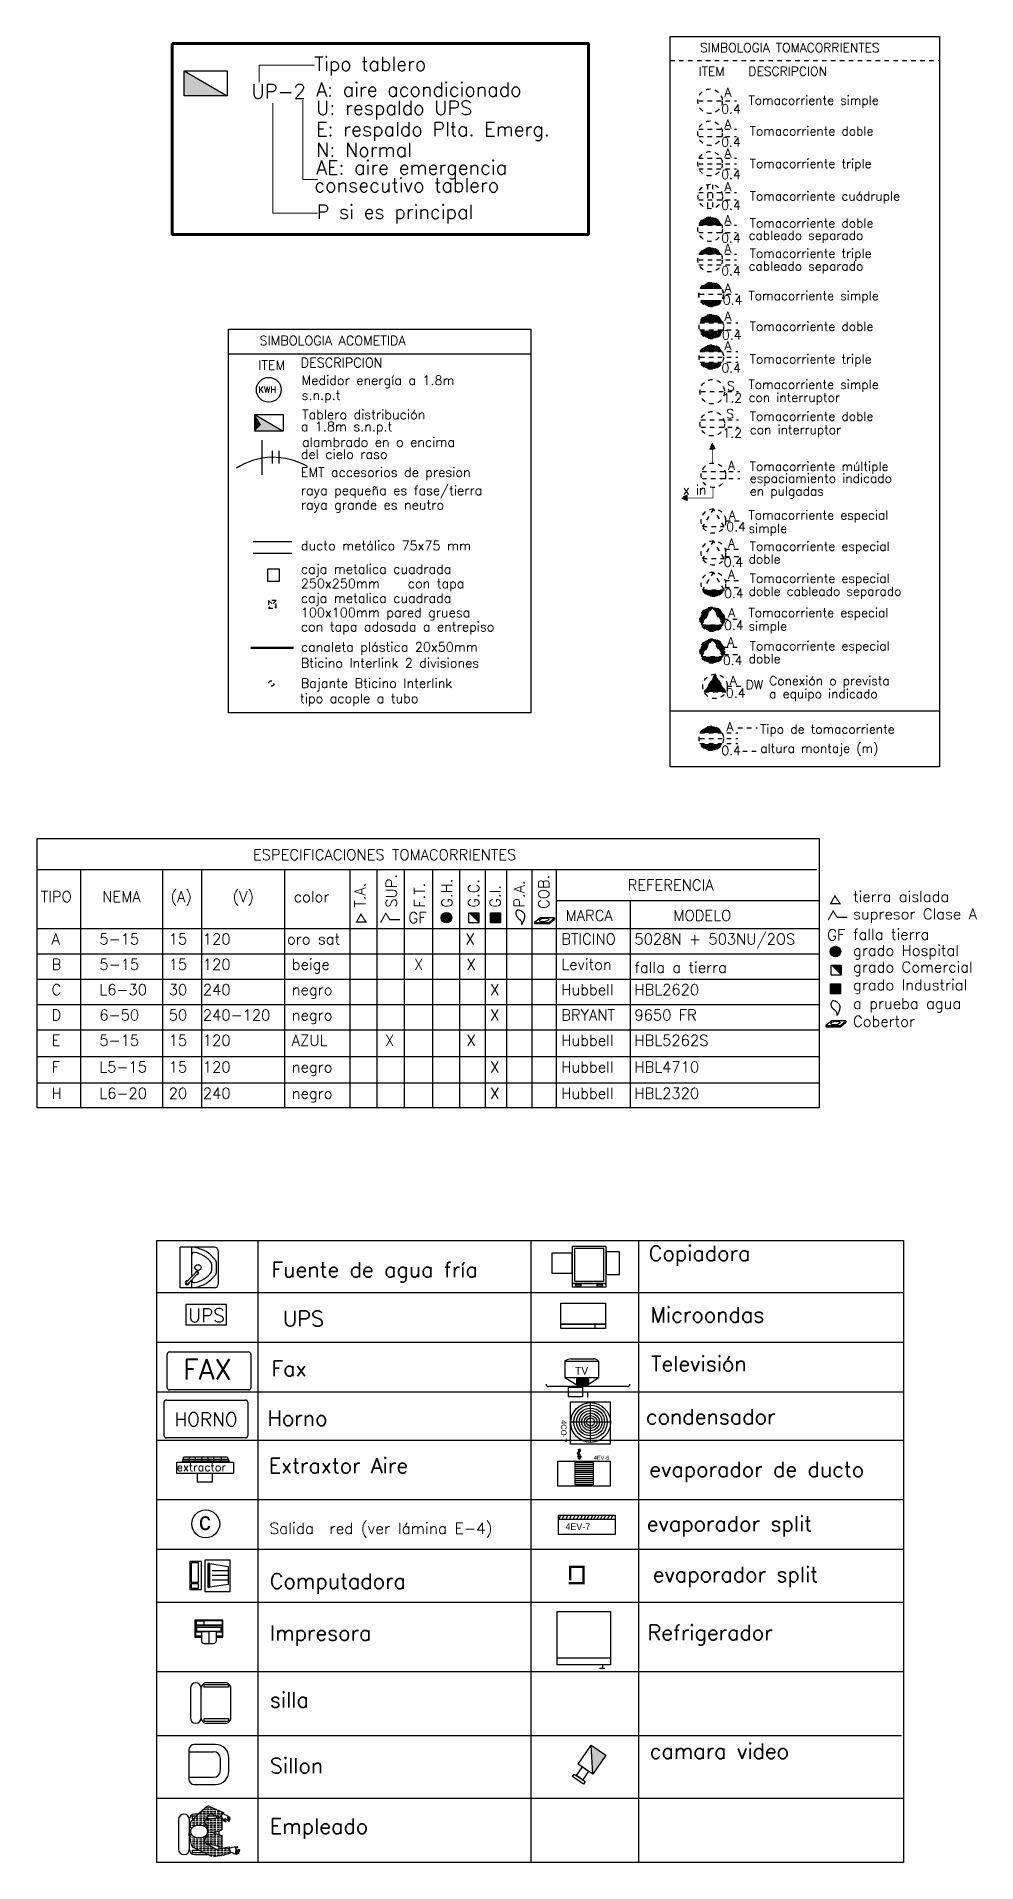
# Model space of a CAD drawing. Extents: x 622.2 to 679, y 643.6 to 685.6.
# Drawn here: x 657.99 to 679.04, y 643.56 to 684.48 of the extents above; entities that cross this region are included whole.
import ezdxf

# ---------------------------------------------------------------- set-up
doc = ezdxf.new("R2010")
doc.units = 0
doc.header["$LTSCALE"] = 0.5
doc.header["$MEASUREMENT"] = 0
for name, pattern in [('ACAD_ISO03W100', [30, 12, -18]), ('HIDDEN2', [0.1875, 0.125, -0.0625]), ('PHANTOM2', [31.75, 15.875, -3.175, 3.175, -3.175, 3.175, -3.175])]:
    doc.linetypes.add(name, pattern=pattern)
for name, color, linetype in [('ALUMBRADO', 6, 'CONTINUOUS'), ('COMPUTO', 7, 'CONTINUOUS'), ('CONTROL', 5, 'CONTINUOUS'), ('TEX-2mm', 3, 'CONTINUOUS'), ('TOMAS', 4, 'HIDDEN2'), ('tubería_electrica', 4, 'HIDDEN2'), ('UNIFILAR', 1, 'CONTINUOUS')]:
    doc.layers.add(name, color=color, linetype=linetype)
doc.styles.add('romans', font='romans.shx')
doc.styles.add('STYLE2', font='romans.shx')

msp = doc.modelspace()

# ---------------------------------------------------------------- texts
at = {"layer": 'ALUMBRADO', "color": 3, "style": 'romans'}
msp.add_text('ESPECIFICACIONES TOMACORRIENTES', height=0.24153, dxfattribs=at).set_placement((662.836, 666.02))
at = {"layer": 'TEX-2mm', "color": 3, "style": 'romans'}
for s, height, p in [('SIMBOLOGIA TOMACORRIENTES', 0.20128, (672.851, 684.128)), ('ITEM', 0.2013, (672.822, 683.599)), ('DESCRIPCION', 0.20128, (673.934, 683.599)), ('Tomacorriente simple', 0.20128, (673.938, 682.949)), ('Tomacorriente doble', 0.20128, (673.966, 682.26)), ('Tomacorriente triple', 0.20128, (673.966, 681.53)), ('Tomacorriente cuádruple', 0.20128, (673.966, 680.8)), ('cableado separado', 0.20128, (673.938, 679.92)), ('Tomacorriente doble ', 0.20128, (673.966, 680.194)), ('Tomacorriente triple ', 0.20128, (673.966, 679.519)), ('cableado separado', 0.20128, (673.938, 679.232)), ('Tomacorriente simple', 0.20128, (673.938, 678.568)), ('Tomacorriente doble', 0.20128, (673.966, 677.879)), ('Tomacorriente triple', 0.20128, (673.966, 677.149)), ('Tomacorriente simple ', 0.20128, (673.938, 676.579)), ('con interruptor', 0.20128, (673.938, 676.287)), ('Tomacorriente doble ', 0.20128, (673.966, 675.867)), ('con interruptor', 0.20128, (673.966, 675.566)), ('Tomacorriente múltiple', 0.20128, (673.966, 674.742)), ('espaciamiento indicado', 0.20128, (673.966, 674.478)), ('en pulgadas', 0.20128, (673.966, 674.188)), ('Tomacorriente especial', 0.20128, (673.938, 673.653)), ('simple', 0.2013, (673.938, 673.355)), ('Tomacorriente especial', 0.20128, (673.966, 672.954)), ('doble', 0.2013, (673.938, 672.667)), ('Tomacorriente especial', 0.20128, (673.966, 672.233)), ('doble cableado separado', 0.20128, (673.938, 671.946)), ('Tomacorriente especial', 0.20128, (673.938, 671.464)), ('simple', 0.2013, (673.938, 671.165)), ('Tomacorriente especial', 0.20128, (673.966, 670.721)), ('doble', 0.2013, (673.938, 670.434)), ('Conexión o prevista', 0.20128, (674.399, 669.939)), ('a equipo indicado', 0.20128, (674.399, 669.647)), ('Tipo de tomacorriente', 0.20128, (674.199, 668.856)), ('altura montaje (m)', 0.20128, (674.199, 668.426))]:
    msp.add_text(s, height=height, dxfattribs=at).set_placement(p)
at = {"layer": 'TOMAS', "color": 3, "style": 'romans'}
for s, height, p in [('A', 0.204, (673.396, 683.122)), ('0.4', 0.2044, (673.325, 682.752)), ('A', 0.204, (673.396, 682.413)), ('0.4', 0.2044, (673.325, 682.01)), ('A', 0.204, (673.396, 681.766)), ('0.4', 0.2044, (673.325, 681.284)), ('A', 0.204, (673.396, 681.011)), ('0.4', 0.2044, (673.325, 680.596)), ('A', 0.204, (673.396, 680.269)), ('0.4', 0.2044, (673.325, 679.86)), ('A', 0.204, (673.396, 679.625)), ('0.4', 0.2044, (673.325, 679.124)), ('A', 0.204, (673.396, 678.738)), ('0.4', 0.2044, (673.361, 678.469)), ('A', 0.204, (673.396, 678.108)), ('0.4', 0.2044, (673.342, 677.686)), ('A', 0.204, (673.396, 677.447)), ('0.4', 0.2044, (673.331, 676.946)), ('1.2', 0.2044, (673.356, 676.278)), ('S', 0.204, (673.452, 676.543)), ('S', 0.204, (673.438, 675.921)), ('1.2', 0.2044, (673.353, 675.492)), ('A', 0.204, (673.477, 674.766)), ('x in', 0.2044, (672.469, 674.217)), ('0.4', 0.2044, (673.438, 673.391)), ('A', 0.204, (673.491, 673.651)), ('A', 0.204, (673.477, 673.026)), ('0.4', 0.2044, (673.382, 672.596)), ('A', 0.204, (673.477, 672.323)), ('0.4', 0.2044, (673.39, 671.896)), ('A', 0.204, (673.482, 671.461)), ('0.4', 0.2044, (673.39, 671.182)), ('A', 0.204, (673.46, 670.811)), ('0.4', 0.2044, (673.362, 670.395)), ('0.4', 0.2044, (673.432, 669.665)), ('A', 0.204, (673.516, 669.946)), ('DW', 0.2044, (673.873, 669.851)), ('A', 0.204, (673.443, 668.911)), ('0.4', 0.2044, (673.329, 668.375))]:
    msp.add_text(s, height=height, dxfattribs=at).set_placement(p)
at = {"layer": 'UNIFILAR', "color": 7, "style": 'romans'}
for s, height, p in [('Tipo tablero ', 0.31479, (664.212, 683.709)), ('consecutivo tablero ', 0.31479, (664.212, 680.986)), ('P si es principal', 0.31479, (664.264, 680.389)), ('SIMBOLOGIA ACOMETIDA', 0.20986, (662.984, 677.557)), ('DESCRIPCION', 0.20986, (663.906, 677.063)), ('ITEM', 0.2099, (662.954, 677.006)), ('Medidor energía a 1.8m ', 0.20986, (663.927, 676.669)), ('s.n.p.t', 0.2099, (663.927, 676.335)), ('Tablero distribución', 0.20986, (663.938, 675.902)), ('a 1.8m s.n.p.t', 0.20986, (663.91, 675.632)), ('del cielo raso', 0.20986, (663.91, 675.013)), ('alambrado en o encima ', 0.20986, (663.938, 675.283)), ('EMT accesorios de presion', 0.20986, (663.91, 674.608)), ('raya pequeña es fase/tierra', 0.20986, (663.91, 674.2)), ('raya grande es neutro', 0.20986, (663.91, 673.878)), ('ducto metálico 75x75 mm', 0.20986, (663.91, 672.964)), ('caja metalica cuadrada', 0.20986, (663.91, 672.438)), ('250x250mm   con tapa', 0.20986, (663.91, 672.115)), ('caja metalica cuadrada', 0.20986, (663.91, 671.786)), ('100x100mm pared gruesa', 0.20986, (663.91, 671.464)), ('con tapa adosada a entrepiso', 0.20986, (663.91, 671.147)), ('canaleta plástica 20x50mm', 0.20986, (663.91, 670.692)), ('Bticino Interlink 2 divisiones', 0.20986, (663.91, 670.333)), ('Bajante Bticino Interlink ', 0.20986, (663.91, 669.88)), ('tipo acople a tubo', 0.20986, (663.891, 669.54))]:
    msp.add_text(s, height=height, dxfattribs=at).set_placement(p)
at = {"layer": 'UNIFILAR', "color": 3, "style": 'romans'}
for s, height, p in [('UP-2', 0.3197, (662.802, 683.089)), ('KWH', 0.14, (662.961, 676.495)), ('(A)', 0.2415, (660.994, 665.081)), ('(V)', 0.2415, (662.384, 665.081)), ('REFERENCIA', 0.2415, (671.23, 665.342)), ('TIPO', 0.2415, (658.087, 665.081)), ('NEMA', 0.2415, (659.464, 665.081)), ('color', 0.2415, (663.752, 665.081)), ('tierra aislada', 0.24153, (676.278, 665.082)), ('GF', 0.2453, (666.319, 664.608)), ('MARCA', 0.2415, (669.84, 664.659)), ('MODELO', 0.2415, (672.256, 664.659)), ('supresor Clase A', 0.24153, (676.278, 664.694)), ('A', 0.242, (658.327, 664.131)), ('5-15', 0.2415, (659.399, 664.131)), ('15', 0.2415, (660.951, 664.131)), ('120', 0.2415, (661.716, 664.131)), ('oro sat', 0.2415, (663.6, 664.131)), ('X', 0.242, (667.598, 664.131)), ('BTICINO', 0.2415, (669.744, 664.131)), ('5028N + 503NU/2OS', 0.24153, (671.382, 664.131)), ('GF', 0.2453, (675.696, 664.222)), ('falla tierra', 0.24153, (676.278, 664.236)), ('B', 0.242, (658.327, 663.563)), ('5-15', 0.2415, (659.399, 663.563)), ('15', 0.2415, (660.951, 663.563)), ('120', 0.2415, (661.716, 663.563)), ('beige', 0.2415, (663.708, 663.563)), ('X', 0.242, (666.447, 663.563)), ('X', 0.242, (667.622, 663.563)), ('Leviton', 0.2415, (669.744, 663.563)), ('falla a tierra', 0.24153, (671.382, 663.495)), ('grado Hospital', 0.24153, (676.278, 663.876)), ('grado Comercial', 0.24153, (676.278, 663.502)), ('grado Industrial', 0.24153, (676.278, 663.103)), ('C', 0.242, (658.327, 662.996)), ('L6-30', 0.2415, (659.399, 662.996)), ('30', 0.2415, (660.951, 662.996)), ('240', 0.2415, (661.716, 662.996)), ('negro', 0.2415, (663.708, 662.996)), ('X', 0.242, (668.15, 662.996)), ('Hubbell', 0.2415, (669.744, 662.996)), ('HBL2620', 0.2415, (671.382, 662.996)), ('a prueba agua', 0.24153, (676.278, 662.687)), ('D', 0.242, (658.327, 662.428)), ('6-50', 0.2415, (659.399, 662.428)), ('50', 0.2415, (660.951, 662.428)), ('240-120', 0.2415, (661.716, 662.428)), ('negro', 0.2415, (663.708, 662.428)), ('X', 0.242, (668.15, 662.428)), ('BRYANT', 0.2415, (669.744, 662.428)), ('9650 FR', 0.2415, (671.382, 662.428)), ('Cobertor', 0.2415, (676.278, 662.286)), ('E', 0.242, (658.327, 661.861)), ('5-15', 0.2415, (659.399, 661.861)), ('15', 0.2415, (660.951, 661.861)), ('120', 0.2415, (661.716, 661.861)), ('AZUL', 0.2415, (663.708, 661.861)), ('X', 0.242, (665.798, 661.861)), ('X', 0.242, (667.622, 661.861)), ('Hubbell', 0.2415, (669.744, 661.861)), ('HBL5262S', 0.2415, (671.382, 661.861)), ('F', 0.242, (658.327, 661.264)), ('L5-15', 0.2415, (659.399, 661.264)), ('15', 0.2415, (660.951, 661.264)), ('120', 0.2415, (661.716, 661.264)), ('negro', 0.2415, (663.708, 661.264)), ('X', 0.242, (668.15, 661.264)), ('Hubbell', 0.2415, (669.744, 661.264)), ('HBL4710', 0.2415, (671.382, 661.264)), ('H', 0.242, (658.327, 660.673)), ('L6-20', 0.2415, (659.399, 660.673)), ('20', 0.2415, (660.951, 660.673)), ('240', 0.2415, (661.716, 660.673)), ('X', 0.242, (668.15, 660.673)), ('Hubbell', 0.2415, (669.744, 660.673)), ('HBL2320', 0.2415, (671.382, 660.673)), ('negro', 0.2415, (663.708, 660.673)), ('Copiadora', 0.3402, (671.705, 657.039)), ('Fuente de agua fría', 0.3402, (663.253, 656.673)), ('Microondas', 0.3402, (671.74, 655.661)), (' UPS', 0.3402, (663.277, 655.576)), ('Fax', 0.3402, (663.253, 654.456)), ('Televisión', 0.3402, (671.754, 654.564)), ('Horno', 0.3402, (663.168, 653.344)), ('condensador', 0.3402, (671.639, 653.376)), ('Extraxtor Aire', 0.3402, (663.193, 652.28)), ('evaporador de ducto', 0.3402, (671.716, 652.196)), ('Salida  red (ver lámina E-4)', 0.25, (663.21, 650.92)), ('evaporador split', 0.3402, (671.658, 650.979)), ('Computadora', 0.3402, (663.217, 649.693)), ('evaporador split', 0.3402, (671.792, 649.842)), ('Impresora', 0.3402, (663.217, 648.529)), ('Refrigerador', 0.3402, (671.679, 648.539)), ('silla', 0.3402, (663.217, 647.032)), ('camara video', 0.3402, (671.725, 645.883)), ('Sillon', 0.3402, (663.217, 645.557)), ('Empleado', 0.3402, (663.217, 644.199))]:
    msp.add_text(s, height=height, dxfattribs=at).set_placement(p)
at = {"layer": 'UNIFILAR', "color": 5, "style": 'romans'}
for s, height, p in [('A: aire acondicionado', 0.31479, (664.253, 683.131)), ('U: respaldo UPS', 0.31479, (664.253, 682.719)), ('E: respaldo Plta. Emerg.', 0.31479, (664.253, 682.245)), ('N: Normal', 0.3148, (664.253, 681.781)), ('AE: aire emergencia', 0.31479, (664.253, 681.382))]:
    msp.add_text(s, height=height, dxfattribs=at).set_placement(p)
at = {"layer": 'UNIFILAR', "color": 3, "style": 'romans'}
for s, p in [('T.A.', (665.357, 664.954)), ('SUP.', (666.057, 664.954)), ('F.T.', (666.691, 664.954)), ('G.H.', (667.303, 664.954)), ('G.C.', (667.901, 664.954)), ('G.I.', (668.384, 664.954)), ('P.A.', (668.92, 664.954)), ('COB.', (669.471, 664.927))]:
    msp.add_text(s, height=0.2415, rotation=90, dxfattribs=at).set_placement(p)
at = {"layer": 'UNIFILAR'}
for s, height, style, p in [('UPS', 0.3024, 'STYLE2', (661.39, 655.667)), ('FAX', 0.4536, 'STYLE2', (661.273, 654.381)), ('HORNO', 0.3024, 'STYLE2', (661.081, 653.336)), ('extractor', 0.1826, 'romans', (661.13, 652.327))]:
    msp.add_text(s, height=height, dxfattribs=dict(at, style=style)).set_placement(p)
for s, height, p in [('TV', 0.1715, (670.053, 654.491)), ('c', 0.4, (661.628, 651.007))]:
    msp.add_text(s, height=height, dxfattribs=at).set_placement(p)
at = {"layer": 'UNIFILAR', "color": 3}
msp.add_text('4CO-7', height=0.1224, rotation=270, dxfattribs=at).set_placement((669.738, 653.471))
for s, height, p in [('4EV-6', 0.0897, (670.474, 652.581)), ('4EV-7', 0.1494, (669.836, 651.008))]:
    msp.add_text(s, height=height, dxfattribs=at).set_placement(p)

# ---------------------------------------------------------------- linework, layer by layer
at = {"layer": 'COMPUTO', "color": 1}
for points in [[(669.532, 656.76), (669.987, 656.76), (669.987, 657.215), (669.532, 657.215)], [(669.987, 656.533), (670.748, 656.533), (670.748, 657.363), (669.987, 657.363)], [(670.037, 656.582), (670.697, 656.582), (670.697, 657.314), (670.037, 657.314)], [(670.751, 656.733), (671.048, 656.733), (671.048, 657.242), (670.751, 657.242)], [(669.987, 656.456), (670.748, 656.456), (670.748, 656.533), (669.987, 656.533)], [(670.06, 656.483), (670.192, 656.483), (670.192, 656.508), (670.06, 656.508)], [(670.542, 656.481), (670.67, 656.481), (670.67, 656.508), (670.542, 656.508)]]:
    msp.add_lwpolyline(points, close=True, dxfattribs=at)
at = {"layer": 'CONTROL'}
msp.add_lwpolyline([(663.17, 672.548), (663.428, 672.548), (663.428, 672.267), (663.17, 672.267)], close=True, dxfattribs=at)
at = {"layer": 'TOMAS', "color": 3}
for p, q in [((672.183, 683.943), (678.214, 683.943)), ((673.701, 668.984), (674.128, 668.984)), ((673.808, 668.465), (674.144, 668.465))]:
    msp.add_line(p, q, dxfattribs=at)
at = {"layer": 'TOMAS', "color": 4}
for p, q in [((672.821, 683.034), (673.667, 683.034)), ((672.821, 682.398), (673.667, 682.398)), ((672.821, 682.237), (673.667, 682.237)), ((672.821, 681.749), (673.667, 681.749)), ((672.821, 681.626), (673.667, 681.626)), ((672.821, 681.511), (673.667, 681.511)), ((672.824, 680.979), (673.67, 680.979)), ((673.017, 681.156), (673.017, 680.641)), ((673.132, 681.156), (673.132, 680.641)), ((672.824, 680.818), (673.67, 680.818)), ((672.823, 680.246), (673.669, 680.246)), ((672.823, 680.085), (673.669, 680.085)), ((672.823, 679.597), (673.669, 679.597)), ((672.823, 679.474), (673.669, 679.474)), ((672.823, 679.359), (673.669, 679.359)), ((672.842, 678.7), (673.688, 678.7)), ((672.849, 678.064), (673.695, 678.064)), ((672.849, 677.903), (673.695, 677.903)), ((672.849, 677.415), (673.695, 677.415)), ((672.849, 677.292), (673.695, 677.292)), ((672.849, 677.177), (673.695, 677.177)), ((672.871, 676.524), (673.716, 676.524)), ((672.871, 675.888), (673.716, 675.888)), ((672.871, 675.726), (673.716, 675.726)), ((673.13, 675.363), (673.066, 675.234)), ((673.066, 675.234), (673.192, 675.234)), ((673.192, 675.234), (673.13, 675.363)), ((672.896, 674.731), (673.742, 674.731)), ((672.896, 674.57), (673.742, 674.57)), ((672.566, 674.198), (672.437, 674.136)), ((672.437, 674.136), (672.566, 674.073)), ((672.566, 674.073), (672.566, 674.198)), ((673.151, 673.893), (672.909, 673.497)), ((673.392, 673.497), (673.151, 673.893)), ((673.424, 673.626), (673.743, 673.626)), ((672.909, 673.497), (673.392, 673.497)), ((673.151, 673.176), (672.909, 672.78)), ((673.392, 672.78), (673.151, 673.176)), ((672.909, 672.78), (673.392, 672.78)), ((673.41, 672.99), (673.743, 672.99)), ((673.414, 672.828), (673.743, 672.828)), ((673.151, 672.476), (672.909, 672.079)), ((673.392, 672.079), (673.151, 672.476)), ((672.909, 672.079), (673.392, 672.079)), ((672.913, 672.072), (673.396, 672.072)), ((673.41, 672.289), (673.743, 672.289)), ((673.414, 672.128), (673.743, 672.128)), ((673.124, 671.69), (672.882, 671.294)), ((672.884, 671.29), (673.12, 671.69)), ((673.366, 671.294), (673.124, 671.69)), ((672.882, 671.294), (673.366, 671.294)), ((673.384, 671.419), (673.716, 671.419)), ((673.124, 670.978), (672.882, 670.581)), ((672.884, 670.578), (673.12, 670.978)), ((673.366, 670.581), (673.124, 670.978)), ((673.384, 670.791), (673.716, 670.791)), ((672.882, 670.581), (673.366, 670.581)), ((673.388, 670.63), (673.716, 670.63)), ((673.188, 670.187), (672.946, 669.79)), ((673.43, 669.79), (673.188, 670.187)), ((673.461, 669.919), (673.78, 669.919)), ((672.946, 669.79), (673.43, 669.79)), ((672.849, 668.869), (673.695, 668.869)), ((672.849, 668.746), (673.695, 668.746)), ((672.849, 668.631), (673.695, 668.631))]:
    msp.add_line(p, q, dxfattribs=at)
at = {"layer": 'TOMAS', "color": 3, "linetype": 'Continuous'}
msp.add_line((672.187, 669.363), (678.217, 669.363), dxfattribs=at)
at = {"layer": 'TOMAS', "color": 4, "linetype": 'Continuous'}
msp.add_lwpolyline([(672.183, 684.477), (678.214, 684.477), (678.214, 668.108), (672.183, 668.108)], close=True, dxfattribs=at)
at = {"layer": 'TOMAS', "color": 4, "const_width": 0.0157}
for points in [[(673.129, 674.926), (673.129, 675.232)], [(673.141, 674.359), (673.141, 674.135), (672.566, 674.135)]]:
    msp.add_lwpolyline(points, dxfattribs=at)
at = {"layer": 'TOMAS', "const_width": 0.05}
msp.add_lwpolyline([(669.94, 649.883), (669.94, 650.184), (670.241, 650.184), (670.241, 649.816), (669.906, 649.816)], dxfattribs=at)
at = {"layer": 'TOMAS', "color": 4}
for centre in [(673.075, 683.028), (673.075, 682.311), (673.075, 681.627), (673.078, 680.892), (673.077, 680.159), (673.077, 679.475), (673.096, 678.694), (673.103, 678.694), (673.103, 677.977), (673.103, 677.293), (673.124, 676.517), (673.124, 675.8), (673.15, 674.644), (673.151, 673.619), (673.151, 672.903), (673.151, 672.202), (673.124, 671.417), (673.124, 670.704), (673.188, 669.913), (673.103, 668.747)]:
    msp.add_circle(centre, 0.274, dxfattribs=at)
at = {"layer": 'TOMAS', "color": 1, "linetype": 'Continuous'}
msp.add_circle((661.781, 651.145), 0.312, dxfattribs=at)
at = {"layer": 'TOMAS', "color": 4}
for points in [[(672.823, 680.248), (672.832, 680.285), (673.332, 680.248)], [(672.834, 680.285), (672.864, 680.334), (673.334, 680.247)], [(672.864, 680.333), (672.905, 680.374), (673.334, 680.247)], [(672.904, 680.373), (672.956, 680.405), (673.333, 680.248)], [(672.957, 680.405), (673.017, 680.426), (673.332, 680.248)], [(673.016, 680.425), (673.078, 680.433), (673.333, 680.25)], [(673.078, 680.431), (673.143, 680.426), (673.333, 680.248)], [(673.143, 680.427), (673.177, 680.415), (673.323, 680.248)], [(673.148, 680.424), (673.195, 680.407), (673.332, 680.25)], [(673.198, 680.403), (673.234, 680.387), (673.312, 680.248)], [(673.2, 680.402), (673.247, 680.377), (673.334, 680.251)], [(673.206, 680.328), (673.26, 680.3), (673.247, 680.28)], [(673.212, 680.325), (673.326, 680.257), (673.321, 680.25)], [(673.214, 680.328), (673.294, 680.291), (673.281, 680.269)], [(673.251, 680.373), (673.29, 680.337), (673.291, 680.265)], [(673.261, 680.358), (673.292, 680.333), (673.332, 680.248)], [(673.261, 680.333), (673.323, 680.275), (673.305, 680.255)], [(673.3, 680.32), (673.327, 680.272), (673.322, 680.249)], [(673.327, 680.274), (673.338, 680.249), (673.322, 680.248)], [(672.864, 679.65), (672.911, 679.694), (673.32, 679.597)], [(672.913, 679.694), (672.959, 679.723), (673.321, 679.597)], [(672.96, 679.723), (673.014, 679.742), (673.32, 679.597)], [(673.014, 679.743), (673.078, 679.749), (673.321, 679.596)], [(673.08, 679.748), (673.139, 679.742), (673.324, 679.597)], [(673.084, 679.747), (673.319, 679.601), (673.312, 679.599)], [(673.139, 679.743), (673.162, 679.735), (673.242, 679.649)], [(673.142, 679.742), (673.198, 679.722), (673.32, 679.598)], [(673.2, 679.72), (673.249, 679.691), (673.279, 679.634)], [(673.249, 679.692), (673.261, 679.681), (673.264, 679.648)], [(673.252, 679.69), (673.292, 679.648), (673.321, 679.598)], [(672.833, 679.598), (672.864, 679.649), (673.321, 679.597)], [(673.252, 679.673), (673.268, 679.673), (673.289, 679.63)], [(673.257, 679.68), (673.293, 679.644), (673.293, 679.619)], [(673.26, 679.66), (673.31, 679.615), (673.32, 679.601)], [(673.265, 679.659), (673.266, 679.656), (673.305, 679.63), (673.304, 679.614)], [(672.89, 678.868), (672.937, 678.913), (673.346, 678.816)], [(672.939, 678.913), (672.985, 678.942), (673.347, 678.816)], [(672.986, 678.941), (673.04, 678.961), (673.346, 678.816)], [(673.04, 678.962), (673.104, 678.968), (673.347, 678.815)], [(673.106, 678.967), (673.165, 678.961), (673.35, 678.816)], [(673.11, 678.966), (673.345, 678.82), (673.338, 678.818)], [(673.165, 678.962), (673.188, 678.954), (673.268, 678.867)], [(673.168, 678.961), (673.224, 678.94), (673.346, 678.817)], [(673.226, 678.939), (673.275, 678.91), (673.305, 678.852)], [(673.275, 678.91), (673.287, 678.9), (673.29, 678.866)], [(673.278, 678.909), (673.318, 678.867), (673.347, 678.817)], [(673.278, 678.892), (673.294, 678.892), (673.315, 678.849)], [(673.283, 678.899), (673.319, 678.863), (673.319, 678.837)], [(673.286, 678.879), (673.336, 678.834), (673.346, 678.82)], [(673.291, 678.878), (673.292, 678.875), (673.331, 678.849), (673.33, 678.833)], [(672.859, 678.817), (672.89, 678.867), (673.347, 678.816)], [(672.859, 678.572), (672.89, 678.521), (673.347, 678.573)], [(672.89, 678.52), (672.937, 678.475), (673.346, 678.572)], [(672.939, 678.475), (672.985, 678.446), (673.347, 678.572)], [(672.986, 678.447), (673.04, 678.427), (673.346, 678.572)], [(673.04, 678.427), (673.104, 678.421), (673.347, 678.573)], [(673.106, 678.421), (673.165, 678.428), (673.35, 678.573)], [(673.11, 678.423), (673.345, 678.569), (673.338, 678.571)], [(673.165, 678.427), (673.188, 678.434), (673.268, 678.521)], [(673.168, 678.428), (673.224, 678.448), (673.346, 678.571)], [(673.226, 678.45), (673.275, 678.478), (673.305, 678.536)], [(673.275, 678.478), (673.287, 678.488), (673.29, 678.522)], [(673.278, 678.48), (673.318, 678.521), (673.347, 678.572)], [(673.278, 678.496), (673.294, 678.496), (673.315, 678.539)], [(673.283, 678.489), (673.319, 678.525), (673.319, 678.551)], [(673.286, 678.51), (673.336, 678.554), (673.346, 678.568)], [(673.291, 678.51), (673.292, 678.514), (673.331, 678.539), (673.33, 678.555)], [(673.321, 678.847), (673.345, 678.823), (673.342, 678.821)], [(673.321, 678.541), (673.345, 678.565), (673.342, 678.568)], [(672.849, 678.066), (672.858, 678.102), (673.358, 678.065)], [(672.86, 678.103), (672.89, 678.152), (673.36, 678.065)], [(672.89, 678.151), (672.931, 678.192), (673.36, 678.065)], [(672.93, 678.19), (672.982, 678.223), (673.359, 678.065)], [(672.983, 678.223), (673.043, 678.244), (673.358, 678.066)], [(673.042, 678.243), (673.104, 678.251), (673.359, 678.068)], [(673.104, 678.249), (673.169, 678.244), (673.359, 678.065)], [(673.169, 678.244), (673.203, 678.233), (673.349, 678.066)], [(673.174, 678.241), (673.221, 678.225), (673.358, 678.068)], [(673.224, 678.221), (673.26, 678.204), (673.338, 678.066)], [(673.226, 678.22), (673.273, 678.195), (673.36, 678.069)], [(673.232, 678.146), (673.286, 678.118), (673.273, 678.098)], [(673.238, 678.143), (673.352, 678.075), (673.347, 678.068)], [(673.24, 678.146), (673.32, 678.109), (673.307, 678.087)], [(673.277, 678.191), (673.316, 678.155), (673.317, 678.082)], [(673.287, 678.176), (673.318, 678.15), (673.358, 678.065)], [(673.287, 678.15), (673.349, 678.093), (673.331, 678.073)], [(673.326, 678.138), (673.353, 678.09), (673.348, 678.067)], [(673.353, 678.092), (673.364, 678.067), (673.348, 678.066)], [(672.849, 677.888), (672.858, 677.852), (673.358, 677.889)], [(672.86, 677.851), (672.89, 677.802), (673.36, 677.889)], [(672.89, 677.803), (672.931, 677.762), (673.36, 677.889)], [(672.93, 677.764), (672.982, 677.731), (673.359, 677.889)], [(672.983, 677.731), (673.043, 677.71), (673.358, 677.888)], [(673.042, 677.711), (673.104, 677.703), (673.359, 677.886)], [(673.104, 677.705), (673.169, 677.71), (673.359, 677.889)], [(673.169, 677.71), (673.203, 677.721), (673.349, 677.888)], [(673.174, 677.713), (673.221, 677.729), (673.358, 677.886)], [(673.224, 677.733), (673.26, 677.75), (673.338, 677.888)], [(673.226, 677.734), (673.273, 677.759), (673.36, 677.886)], [(673.232, 677.808), (673.286, 677.836), (673.273, 677.856)], [(673.238, 677.812), (673.352, 677.88), (673.347, 677.886)], [(673.24, 677.808), (673.32, 677.845), (673.307, 677.867)], [(673.277, 677.763), (673.316, 677.799), (673.317, 677.872)], [(673.287, 677.778), (673.318, 677.804), (673.358, 677.889)], [(673.287, 677.804), (673.349, 677.861), (673.331, 677.881)], [(673.326, 677.816), (673.353, 677.864), (673.348, 677.887)], [(673.353, 677.862), (673.364, 677.887), (673.348, 677.888)], [(672.859, 677.416), (672.89, 677.466), (673.347, 677.415)], [(672.89, 677.467), (672.937, 677.512), (673.346, 677.415)], [(672.939, 677.512), (672.985, 677.541), (673.347, 677.415)], [(672.986, 677.54), (673.04, 677.56), (673.346, 677.415)], [(673.04, 677.561), (673.104, 677.566), (673.347, 677.414)], [(673.106, 677.566), (673.165, 677.56), (673.35, 677.415)], [(673.11, 677.565), (673.345, 677.419), (673.338, 677.417)], [(673.165, 677.561), (673.188, 677.553), (673.268, 677.466)], [(673.168, 677.56), (673.224, 677.539), (673.346, 677.416)], [(673.226, 677.537), (673.275, 677.509), (673.305, 677.451)], [(673.275, 677.509), (673.287, 677.499), (673.29, 677.465)], [(673.278, 677.508), (673.318, 677.466), (673.347, 677.416)], [(673.278, 677.491), (673.294, 677.491), (673.315, 677.448)], [(673.283, 677.498), (673.319, 677.462), (673.319, 677.436)], [(673.286, 677.478), (673.336, 677.433), (673.346, 677.419)], [(673.291, 677.477), (673.292, 677.474), (673.331, 677.448), (673.33, 677.432)], [(673.321, 677.446), (673.345, 677.422), (673.342, 677.42)], [(672.859, 677.171), (672.89, 677.12), (673.347, 677.171)], [(672.89, 677.119), (672.937, 677.074), (673.346, 677.171)], [(672.939, 677.074), (672.985, 677.045), (673.347, 677.171)], [(672.986, 677.046), (673.04, 677.026), (673.346, 677.171)], [(673.04, 677.026), (673.104, 677.02), (673.347, 677.172)], [(673.106, 677.02), (673.165, 677.026), (673.35, 677.171)], [(673.11, 677.022), (673.345, 677.168), (673.338, 677.17)], [(673.165, 677.026), (673.188, 677.033), (673.268, 677.12)], [(673.168, 677.026), (673.224, 677.047), (673.346, 677.17)], [(673.226, 677.049), (673.275, 677.077), (673.305, 677.135)], [(673.275, 677.077), (673.287, 677.087), (673.29, 677.121)], [(673.278, 677.079), (673.318, 677.12), (673.347, 677.171)], [(673.278, 677.095), (673.294, 677.095), (673.315, 677.138)], [(673.283, 677.088), (673.319, 677.124), (673.319, 677.15)], [(673.286, 677.109), (673.336, 677.153), (673.346, 677.167)], [(673.291, 677.109), (673.292, 677.113), (673.331, 677.138), (673.33, 677.154)], [(673.321, 677.14), (673.345, 677.164), (673.342, 677.167)], [(673.066, 675.234), (673.13, 675.363), (673.192, 675.234)], [(672.566, 674.073), (672.437, 674.136), (672.566, 674.198)], [(672.912, 672.074), (673.396, 672.073), (673.349, 672.002)], [(672.912, 672.074), (673.348, 672.002), (673.291, 671.96)], [(672.913, 672.074), (673.292, 671.959), (673.221, 671.93)], [(672.918, 672.075), (672.958, 672.002), (672.914, 672.068)], [(672.914, 672.074), (673.221, 671.931), (673.156, 671.922)], [(672.915, 672.075), (673.159, 671.922), (673.087, 671.93)], [(672.915, 672.075), (673.091, 671.93), (673.019, 671.958)], [(672.915, 672.075), (673.019, 671.957), (672.961, 672.002)], [(672.918, 672.073), (673.031, 671.966), (673.018, 671.958)], [(672.883, 671.55), (672.865, 671.5), (672.88, 671.301)], [(672.9, 671.52), (672.871, 671.507), (672.879, 671.306)], [(673.12, 671.69), (673.045, 671.678), (672.883, 671.294)], [(673.047, 671.678), (672.981, 671.651), (672.883, 671.297)], [(672.981, 671.651), (672.927, 671.608), (672.883, 671.298)], [(672.928, 671.608), (672.884, 671.551), (672.883, 671.298)], [(673.124, 671.69), (673.2, 671.679), (673.368, 671.298)], [(673.198, 671.679), (673.264, 671.653), (673.368, 671.3)], [(673.264, 671.653), (673.319, 671.611), (673.368, 671.302)], [(673.318, 671.611), (673.363, 671.555), (673.368, 671.302)], [(673.347, 671.523), (673.376, 671.511), (673.371, 671.31)], [(673.363, 671.554), (673.383, 671.504), (673.37, 671.304)], [(672.865, 671.5), (672.852, 671.421), (672.883, 671.296)], [(672.853, 671.419), (672.86, 671.34), (672.88, 671.298)], [(672.941, 671.396), (672.856, 671.385), (672.883, 671.292)], [(672.954, 671.41), (672.86, 671.339), (672.883, 671.291)], [(672.882, 671.296), (673.366, 671.295), (673.319, 671.224)], [(672.882, 671.296), (673.318, 671.224), (673.261, 671.181)], [(672.883, 671.296), (673.262, 671.181), (673.191, 671.151)], [(672.884, 671.296), (673.191, 671.153), (673.126, 671.144)], [(672.887, 671.296), (672.928, 671.224), (672.884, 671.29)], [(672.885, 671.296), (673.128, 671.144), (673.057, 671.152)], [(672.885, 671.296), (673.061, 671.151), (672.989, 671.18)], [(672.885, 671.296), (672.989, 671.178), (672.931, 671.223)], [(672.888, 671.294), (673.001, 671.188), (672.988, 671.18)], [(673.295, 671.412), (673.39, 671.343), (673.367, 671.294)], [(673.307, 671.399), (673.393, 671.388), (673.367, 671.295)], [(673.383, 671.504), (673.397, 671.425), (673.368, 671.3)], [(673.396, 671.423), (673.39, 671.344), (673.371, 671.302)], [(672.865, 670.788), (672.852, 670.709), (672.883, 670.584)], [(672.853, 670.706), (672.86, 670.628), (672.88, 670.586)], [(672.954, 670.697), (672.86, 670.627), (672.883, 670.578)], [(672.883, 670.838), (672.865, 670.788), (672.88, 670.588)], [(672.9, 670.807), (672.871, 670.795), (672.879, 670.594)], [(673.12, 670.978), (673.045, 670.965), (672.883, 670.582)], [(673.047, 670.966), (672.981, 670.938), (672.883, 670.584)], [(672.981, 670.938), (672.927, 670.896), (672.883, 670.586)], [(672.928, 670.896), (672.884, 670.839), (672.883, 670.586)], [(673.124, 670.978), (673.2, 670.966), (673.368, 670.585)], [(673.198, 670.967), (673.264, 670.94), (673.368, 670.588)], [(673.264, 670.94), (673.319, 670.898), (673.368, 670.589)], [(673.295, 670.699), (673.39, 670.63), (673.367, 670.582)], [(673.307, 670.686), (673.393, 670.676), (673.367, 670.583)], [(673.318, 670.898), (673.363, 670.842), (673.368, 670.589)], [(673.347, 670.811), (673.376, 670.798), (673.371, 670.597)], [(673.363, 670.841), (673.383, 670.791), (673.37, 670.591)], [(673.383, 670.791), (673.397, 670.713), (673.368, 670.587)], [(673.396, 670.71), (673.39, 670.631), (673.371, 670.589)], [(672.941, 670.683), (672.856, 670.672), (672.883, 670.579)], [(672.882, 670.583), (673.366, 670.582), (673.319, 670.511)], [(672.882, 670.583), (673.318, 670.511), (673.261, 670.469)], [(672.883, 670.583), (673.262, 670.468), (673.191, 670.439)], [(672.887, 670.584), (672.928, 670.511), (672.884, 670.577)], [(672.884, 670.583), (673.191, 670.44), (673.126, 670.432)], [(672.885, 670.584), (673.128, 670.432), (673.057, 670.439)], [(672.885, 670.584), (673.061, 670.439), (672.989, 670.467)], [(672.885, 670.584), (672.989, 670.466), (672.931, 670.511)], [(672.888, 670.582), (673.001, 670.475), (672.988, 670.467)], [(672.946, 669.79), (673.188, 670.187), (673.43, 669.79)], [(672.859, 668.87), (672.89, 668.921), (673.347, 668.869)], [(672.89, 668.922), (672.937, 668.966), (673.346, 668.869)], [(672.939, 668.966), (672.985, 668.995), (673.347, 668.869)], [(672.986, 668.995), (673.04, 669.014), (673.346, 668.869)], [(673.04, 669.015), (673.104, 669.021), (673.347, 668.868)], [(673.106, 669.02), (673.165, 669.014), (673.35, 668.869)], [(673.11, 669.019), (673.345, 668.873), (673.338, 668.871)], [(673.165, 669.015), (673.188, 669.007), (673.268, 668.921)], [(673.168, 669.014), (673.224, 668.994), (673.346, 668.87)], [(673.226, 668.992), (673.275, 668.963), (673.305, 668.906)], [(673.275, 668.964), (673.287, 668.953), (673.29, 668.92)], [(673.278, 668.962), (673.318, 668.92), (673.347, 668.87)], [(673.278, 668.945), (673.294, 668.945), (673.315, 668.902)], [(673.283, 668.952), (673.319, 668.916), (673.319, 668.891)], [(673.286, 668.932), (673.336, 668.887), (673.346, 668.873)], [(673.291, 668.931), (673.292, 668.928), (673.331, 668.902), (673.33, 668.886)], [(673.321, 668.9), (673.345, 668.877), (673.342, 668.874)], [(672.859, 668.625), (672.89, 668.574), (673.347, 668.626)], [(672.89, 668.573), (672.937, 668.529), (673.346, 668.625)], [(672.939, 668.529), (672.985, 668.5), (673.347, 668.625)], [(672.986, 668.5), (673.04, 668.48), (673.346, 668.625)], [(673.04, 668.48), (673.104, 668.474), (673.347, 668.626)], [(673.106, 668.474), (673.165, 668.481), (673.35, 668.626)], [(673.11, 668.476), (673.345, 668.622), (673.338, 668.624)], [(673.165, 668.48), (673.188, 668.487), (673.268, 668.574)], [(673.168, 668.481), (673.224, 668.501), (673.346, 668.624)], [(673.226, 668.503), (673.275, 668.531), (673.305, 668.589)], [(673.275, 668.531), (673.287, 668.541), (673.29, 668.575)], [(673.278, 668.533), (673.318, 668.574), (673.347, 668.625)], [(673.278, 668.549), (673.294, 668.549), (673.315, 668.592)], [(673.283, 668.542), (673.319, 668.578), (673.319, 668.604)], [(673.286, 668.563), (673.336, 668.607), (673.346, 668.621)], [(673.291, 668.563), (673.292, 668.567), (673.331, 668.592), (673.33, 668.608)], [(673.321, 668.594), (673.345, 668.618), (673.342, 668.621)]]:
    msp.add_solid(points, dxfattribs=at)
at = {"layer": 'tubería_electrica'}
for p, q in [((663.187, 671.841), (663.36, 671.668)), ((663.36, 671.841), (663.187, 671.668))]:
    msp.add_line(p, q, dxfattribs=at)
msp.add_lwpolyline([(663.187, 671.668), (663.36, 671.668), (663.36, 671.841), (663.187, 671.841)], close=True, dxfattribs=at)
at = {"layer": 'tubería_electrica', "linetype": 'ACAD_ISO03W100', "lineweight": 100, "const_width": 0.0518}
msp.add_lwpolyline([(663.748, 670.776), (662.784, 670.776)], dxfattribs=at)
at = {"layer": 'tubería_electrica', "color": 1}
msp.add_circle((663.249, 669.977), 0.0608, dxfattribs=at)
at = {"layer": 'UNIFILAR', "lineweight": 15}
for p, q in [((662.975, 683.456), (662.975, 683.838)), ((662.975, 683.838), (664.213, 683.838)), ((663.284, 680.518), (663.284, 682.982)), ((663.955, 683.054), (663.955, 681.27)), ((663.955, 681.27), (664.285, 681.27)), ((664.285, 680.518), (663.284, 680.518))]:
    msp.add_line(p, q, dxfattribs=at)
at = {"layer": 'UNIFILAR', "color": 4}
for p, q in [((661.301, 683.711), (662.257, 683.146)), ((662.877, 676.009), (663.514, 675.632)), ((675.469, 665.802), (657.991, 665.802)), ((658.979, 665.802), (658.979, 660.465)), ((660.816, 665.802), (660.816, 660.465)), ((661.686, 665.802), (661.686, 660.465)), ((663.544, 665.802), (663.544, 660.465)), ((665.005, 665.802), (665.005, 660.465)), ((665.613, 665.802), (665.613, 660.465)), ((666.221, 665.802), (666.221, 660.465)), ((666.858, 665.802), (666.858, 660.465)), ((667.466, 665.802), (667.466, 660.465)), ((668.039, 665.802), (668.039, 660.465)), ((668.517, 665.802), (668.517, 660.465)), ((669.081, 665.802), (669.081, 660.465)), ((669.632, 665.802), (669.632, 660.465)), ((675.517, 665.106), (669.632, 665.106)), ((671.285, 665.106), (671.285, 660.465)), ((669.278, 664.729), (669.14, 664.625)), ((669.14, 664.625), (669.47, 664.625)), ((669.14, 664.625), (669.14, 664.596)), ((669.14, 664.596), (669.47, 664.596)), ((669.591, 664.729), (669.275, 664.729)), ((669.47, 664.625), (669.591, 664.729)), ((669.47, 664.596), (669.591, 664.699)), ((669.47, 664.625), (669.47, 664.596)), ((669.591, 664.729), (669.591, 664.699)), ((675.517, 664.481), (658.002, 664.481)), ((675.517, 663.913), (658.002, 663.913)), ((675.517, 663.346), (658.002, 663.346)), ((675.517, 662.778), (658.002, 662.778)), ((675.517, 662.211), (658.002, 662.211)), ((675.804, 662.417), (675.666, 662.313)), ((675.666, 662.313), (675.995, 662.313)), ((675.666, 662.313), (675.666, 662.284)), ((675.666, 662.284), (675.995, 662.284)), ((676.117, 662.417), (675.801, 662.417)), ((675.995, 662.313), (676.117, 662.417)), ((675.995, 662.284), (676.117, 662.388)), ((675.995, 662.313), (675.995, 662.284)), ((676.117, 662.417), (676.117, 662.388)), ((675.517, 661.612), (658.002, 661.612)), ((675.517, 661.024), (658.002, 661.024)), ((660.681, 657.497), (660.681, 646.252)), ((660.681, 657.497), (677.407, 657.497)), ((677.407, 657.497), (677.407, 643.557)), ((669.65, 649.178), (670.845, 649.178)), ((669.65, 647.985), (669.65, 649.178)), ((670.845, 649.178), (670.845, 647.985)), ((670.845, 648.136), (669.65, 648.136)), ((670.845, 647.985), (669.65, 647.985)), ((670.601, 647.911), (670.721, 647.911)), ((670.666, 647.986), (670.666, 647.911)), ((660.681, 646.252), (660.681, 643.557)), ((677.407, 643.557), (660.681, 643.557))]:
    msp.add_line(p, q, dxfattribs=at)
at = {"layer": 'UNIFILAR', "color": 3}
for p, q in [((662.288, 677.364), (669.06, 677.364)), ((662.949, 657.497), (662.949, 643.557)), ((669.059, 657.497), (669.059, 643.557)), ((671.47, 657.497), (671.47, 643.557)), ((660.681, 656.333), (677.407, 656.333)), ((660.681, 655.218), (677.407, 655.218)), ((660.681, 654.103), (677.407, 654.103)), ((670.219, 654.104), (670.332, 654.104)), ((670.332, 654.104), (670.332, 653.98)), ((670.4, 652.977), (670.4, 653.869)), ((670.829, 653.428), (669.937, 653.428)), ((660.681, 653.023), (677.407, 653.023)), ((670.457, 652.47), (670.058, 652.47)), ((670.457, 652.424), (670.058, 652.424)), ((670.457, 652.379), (670.058, 652.379)), ((670.457, 652.333), (670.058, 652.333)), ((670.457, 652.294), (670.058, 652.294)), ((670.144, 652.586), (670.111, 652.664)), ((670.187, 652.663), (670.144, 652.586)), ((670.457, 652.248), (670.058, 652.248)), ((670.457, 652.203), (670.058, 652.203)), ((670.457, 652.157), (670.058, 652.157)), ((670.457, 652.112), (670.058, 652.112)), ((670.457, 652.066), (670.058, 652.066)), ((660.681, 651.691), (677.407, 651.691)), ((669.734, 651.337), (669.682, 651.243)), ((670.95, 651.243), (669.685, 651.243)), ((669.807, 651.337), (669.755, 651.243)), ((669.888, 651.337), (669.836, 651.243)), ((669.974, 651.337), (669.922, 651.243)), ((670.057, 651.337), (670.005, 651.243)), ((670.139, 651.337), (670.087, 651.243)), ((670.218, 651.337), (670.166, 651.243)), ((670.297, 651.337), (670.245, 651.243)), ((670.371, 651.337), (670.319, 651.243)), ((670.448, 651.337), (670.396, 651.243)), ((670.52, 651.337), (670.468, 651.243)), ((670.59, 651.337), (670.538, 651.243)), ((670.669, 651.337), (670.618, 651.243)), ((670.742, 651.337), (670.69, 651.243)), ((670.821, 651.337), (670.769, 651.243)), ((670.9, 651.337), (670.848, 651.243)), ((660.681, 650.576), (677.407, 650.576)), ((660.681, 649.388), (677.407, 649.388)), ((660.681, 647.84), (677.407, 647.84)), ((660.681, 647.84), (677.407, 647.84)), ((660.681, 646.401), (677.363, 646.401)), ((670.452, 645.536), (670.415, 646.186)), ((660.681, 644.997), (677.407, 644.997)), ((676.406, 644.997), (677.407, 644.997))]:
    msp.add_line(p, q, dxfattribs=at)
at = {"layer": 'UNIFILAR', "color": 7}
for p, q in [((663.038, 675.428), (663.038, 674.657)), ((663.269, 675.192), (663.269, 674.905)), ((663.42, 675.192), (663.42, 674.905))]:
    msp.add_line(p, q, dxfattribs=at)
at = {"layer": 'UNIFILAR', "color": 4, "linetype": 'PHANTOM2'}
for p, q in [((662.84, 673.159), (663.71, 673.159)), ((662.84, 672.9), (663.71, 672.9))]:
    msp.add_line(p, q, dxfattribs=at)
at = {"layer": 'UNIFILAR'}
for p, q in [((661.209, 656.436), (661.209, 657.346)), ((661.977, 657.346), (661.209, 657.346)), ((661.467, 657.176), (661.467, 657.346)), ((662.058, 657.265), (662.058, 656.518)), ((661.568, 656.788), (661.348, 656.568)), ((661.467, 656.687), (661.467, 657.176)), ((661.916, 656.821), (661.916, 656.961)), ((662.024, 656.806), (662.024, 656.976)), ((661.977, 656.436), (661.209, 656.436)), ((661.384, 656.533), (661.604, 656.753)), ((661.467, 656.606), (661.467, 656.616)), ((661.467, 656.436), (661.467, 656.606)), ((662.245, 656.059), (661.338, 656.059)), ((661.338, 656.059), (661.338, 655.606)), ((662.245, 655.606), (662.245, 656.059)), ((669.737, 655.624), (669.737, 656.092)), ((669.737, 656.092), (670.734, 656.092)), ((670.734, 656.092), (670.734, 655.624)), ((671.47, 656.013), (671.47, 643.557)), ((661.338, 655.606), (662.245, 655.606)), ((669.737, 655.624), (669.737, 655.624)), ((669.737, 655.522), (669.737, 655.624)), ((669.737, 655.624), (670.734, 655.624)), ((670.734, 655.624), (669.737, 655.624)), ((669.737, 655.624), (670.734, 655.624)), ((670.734, 655.624), (669.737, 655.624)), ((670.495, 655.624), (670.495, 655.522)), ((670.734, 655.624), (670.734, 655.624)), ((670.734, 655.624), (670.734, 655.522)), ((670.734, 655.522), (669.737, 655.522)), ((660.916, 654.199), (660.916, 654.944)), ((660.969, 654.997), (662.739, 654.997)), ((662.792, 654.944), (662.792, 654.199)), ((669.86, 654.796), (669.826, 654.796)), ((669.826, 654.796), (669.826, 654.764)), ((669.826, 654.776), (669.826, 654.424)), ((669.844, 654.794), (670.578, 654.794)), ((669.955, 654.841), (670.472, 654.841)), ((670.576, 654.793), (670.576, 654.422)), ((670.578, 654.421), (669.825, 654.421)), ((669.826, 654.422), (670.093, 654.261)), ((670.089, 654.393), (670.351, 654.393)), ((670.093, 654.283), (670.093, 654.393)), ((670.093, 654.379), (670.351, 654.379)), ((670.093, 654.371), (670.351, 654.371)), ((670.093, 654.355), (670.351, 654.355)), ((670.093, 654.348), (670.351, 654.348)), ((670.093, 654.332), (670.351, 654.332)), ((670.093, 654.324), (670.351, 654.324)), ((670.578, 654.42), (670.349, 654.261)), ((670.351, 654.393), (670.351, 654.283)), ((660.899, 653.921), (662.669, 653.921)), ((662.739, 654.146), (660.969, 654.146)), ((671.227, 654.222), (669.457, 654.222)), ((670.093, 654.308), (670.351, 654.308)), ((670.093, 654.299), (670.351, 654.299)), ((670.351, 654.283), (670.093, 654.283)), ((670.096, 654.263), (670.353, 654.263)), ((660.846, 653.123), (660.846, 653.869)), ((662.721, 653.869), (662.721, 653.123)), ((662.669, 653.07), (660.899, 653.07)), ((661.13, 652.271), (661.13, 652.525)), ((661.143, 652.525), (662.404, 652.525)), ((661.256, 652.524), (661.289, 652.644)), ((661.268, 652.56), (662.289, 652.56)), ((661.274, 652.596), (662.276, 652.596)), ((661.289, 652.644), (662.258, 652.644)), ((661.41, 652.644), (661.41, 652.521)), ((661.546, 652.641), (661.546, 652.521)), ((661.691, 652.641), (661.691, 652.527)), ((661.824, 652.644), (661.824, 652.524)), ((661.956, 652.641), (661.956, 652.524)), ((662.125, 652.644), (662.125, 652.527)), ((662.258, 652.644), (662.31, 652.521)), ((662.404, 652.525), (662.404, 652.271)), ((662.404, 652.271), (661.13, 652.271)), ((661.591, 652.271), (661.591, 652.087)), ((661.591, 652.087), (661.935, 652.087)), ((661.935, 652.087), (661.935, 652.271))]:
    msp.add_line(p, q, dxfattribs=at)
at = {"layer": 'UNIFILAR', "color": 6}
msp.add_line((669.059, 656.013), (669.059, 643.557), dxfattribs=at)
at = {"layer": 'UNIFILAR', "color": 1}
for p, q in [((661.687, 650.305), (661.422, 650.305)), ((661.422, 650.305), (661.422, 649.672)), ((661.687, 649.672), (661.687, 650.305)), ((661.761, 650.329), (661.761, 649.631)), ((662.329, 650.329), (661.761, 650.329)), ((661.825, 650.255), (661.825, 649.723)), ((661.876, 650.255), (661.825, 650.255)), ((661.85, 650.255), (661.85, 649.723)), ((661.876, 650.255), (662.283, 650.192)), ((661.876, 649.723), (661.876, 650.255)), ((662.329, 649.631), (662.329, 650.329)), ((662.283, 650.09), (661.922, 650.09)), ((662.283, 649.989), (661.922, 649.989)), ((662.283, 649.887), (661.922, 649.887)), ((662.283, 650.192), (662.283, 649.785)), ((661.422, 649.672), (661.687, 649.672)), ((661.761, 649.631), (662.329, 649.631)), ((661.825, 649.723), (661.876, 649.723)), ((662.283, 649.785), (661.876, 649.723)), ((662.167, 648.987), (661.538, 648.987)), ((661.538, 648.987), (661.538, 648.608)), ((661.538, 648.608), (661.684, 648.608)), ((662.154, 648.873), (661.55, 648.873)), ((662.154, 648.86), (661.55, 648.86)), ((662.154, 648.822), (661.55, 648.822)), ((662.154, 648.732), (661.55, 648.732)), ((661.684, 648.72), (661.55, 648.72)), ((661.55, 648.633), (661.684, 648.633)), ((661.55, 648.62), (661.684, 648.62)), ((661.684, 648.732), (661.684, 648.528)), ((662.021, 648.732), (661.684, 648.732)), ((661.852, 648.732), (661.852, 648.464)), ((662.021, 648.528), (662.021, 648.732)), ((662.154, 648.72), (662.021, 648.72)), ((662.021, 648.633), (662.154, 648.633)), ((662.021, 648.62), (662.154, 648.62)), ((662.021, 648.608), (662.167, 648.608)), ((662.167, 648.608), (662.167, 648.987)), ((661.747, 648.464), (661.957, 648.464)), ((662.001, 646.202), (661.522, 646.202)), ((661.402, 646.082), (661.402, 645.424)), ((661.402, 646.038), (661.958, 646.038)), ((662.107, 645.888), (662.107, 645.618)), ((662.3, 645.603), (662.3, 645.903)), ((661.402, 645.468), (661.958, 645.468)), ((661.522, 645.304), (662.001, 645.304)), ((661.172, 644.519), (661.172, 643.854)), ((661.414, 643.854), (661.414, 644.519)), ((661.458, 644.486), (661.647, 644.677)), ((661.481, 644.496), (661.488, 644.503)), ((661.483, 644.538), (661.483, 644.601)), ((661.483, 644.601), (661.571, 644.601)), ((661.51, 644.538), (661.483, 644.538)), ((661.488, 644.503), (661.527, 644.503)), ((661.514, 644.543), (661.527, 644.543)), ((661.527, 644.543), (661.534, 644.55)), ((661.527, 644.503), (661.534, 644.51)), ((661.61, 644.64), (661.534, 644.64)), ((661.56, 644.575), (661.567, 644.582)), ((661.56, 644.536), (661.567, 644.543)), ((661.56, 644.496), (661.567, 644.503)), ((661.567, 644.582), (661.606, 644.582)), ((661.567, 644.543), (661.606, 644.543)), ((661.567, 644.503), (661.606, 644.503)), ((661.592, 644.622), (661.606, 644.622)), ((661.606, 644.622), (661.613, 644.629)), ((661.606, 644.582), (661.613, 644.589)), ((661.606, 644.543), (661.613, 644.55)), ((661.606, 644.503), (661.613, 644.51)), ((661.639, 644.654), (661.646, 644.661)), ((661.639, 644.615), (661.646, 644.622)), ((661.639, 644.575), (661.646, 644.582)), ((661.639, 644.536), (661.646, 644.543)), ((661.639, 644.496), (661.646, 644.503)), ((661.646, 644.661), (661.685, 644.661)), ((661.646, 644.622), (661.685, 644.622)), ((661.646, 644.582), (661.685, 644.582)), ((661.646, 644.543), (661.685, 644.543)), ((661.646, 644.503), (661.685, 644.503)), ((661.647, 644.677), (661.799, 644.805)), ((661.675, 644.701), (661.685, 644.701)), ((661.685, 644.701), (661.692, 644.708)), ((661.685, 644.661), (661.692, 644.668)), ((661.685, 644.622), (661.692, 644.629)), ((661.685, 644.582), (661.692, 644.589)), ((661.685, 644.543), (661.692, 644.55)), ((661.685, 644.503), (661.692, 644.51)), ((661.718, 644.734), (661.725, 644.741)), ((661.718, 644.694), (661.725, 644.701)), ((661.718, 644.654), (661.725, 644.661)), ((661.718, 644.615), (661.725, 644.622)), ((661.718, 644.575), (661.725, 644.582)), ((661.718, 644.536), (661.725, 644.543)), ((661.718, 644.496), (661.725, 644.503)), ((661.725, 644.741), (661.765, 644.741)), ((661.725, 644.701), (661.765, 644.701)), ((661.725, 644.661), (661.765, 644.661)), ((661.725, 644.622), (661.765, 644.622)), ((661.725, 644.582), (661.765, 644.582)), ((661.725, 644.543), (661.765, 644.543)), ((661.725, 644.503), (661.763, 644.503)), ((661.847, 644.615), (661.745, 644.478)), ((661.763, 644.503), (661.765, 644.503)), ((661.765, 644.741), (661.772, 644.748)), ((661.765, 644.701), (661.772, 644.708)), ((661.765, 644.661), (661.772, 644.668)), ((661.765, 644.622), (661.772, 644.629)), ((661.765, 644.582), (661.772, 644.589)), ((661.765, 644.543), (661.772, 644.55)), ((661.765, 644.503), (661.772, 644.51)), ((661.773, 644.517), (662.14, 644.583)), ((661.891, 644.538), (661.789, 644.538)), ((661.797, 644.773), (661.804, 644.78)), ((661.797, 644.734), (661.804, 644.741)), ((661.797, 644.694), (661.804, 644.701)), ((661.797, 644.654), (661.804, 644.661)), ((661.797, 644.615), (661.804, 644.622)), ((661.797, 644.575), (661.804, 644.582)), ((661.797, 644.496), (661.804, 644.503)), ((661.804, 644.78), (661.844, 644.78)), ((661.804, 644.741), (661.844, 644.741)), ((661.804, 644.701), (661.844, 644.701)), ((661.804, 644.661), (661.844, 644.661)), ((661.804, 644.622), (661.844, 644.622)), ((661.804, 644.582), (661.823, 644.582)), ((661.804, 644.503), (661.844, 644.503)), ((661.836, 644.601), (662.023, 644.601)), ((661.844, 644.78), (661.851, 644.787)), ((661.844, 644.741), (661.851, 644.748)), ((661.844, 644.701), (661.851, 644.708)), ((661.844, 644.661), (661.851, 644.668)), ((661.844, 644.622), (661.851, 644.629)), ((661.844, 644.503), (661.851, 644.51)), ((661.863, 644.814), (662.179, 644.677)), ((661.876, 644.773), (661.883, 644.78)), ((661.876, 644.734), (661.883, 644.741)), ((661.876, 644.694), (661.883, 644.701)), ((661.876, 644.654), (661.883, 644.661)), ((661.876, 644.496), (661.883, 644.503)), ((661.883, 644.78), (661.923, 644.78)), ((661.883, 644.741), (661.923, 644.741)), ((661.883, 644.701), (661.923, 644.701)), ((661.883, 644.661), (661.923, 644.661)), ((661.883, 644.503), (661.923, 644.503)), ((661.917, 644.543), (661.923, 644.543)), ((662.1, 644.569), (661.919, 644.636)), ((661.923, 644.78), (661.929, 644.786)), ((661.923, 644.741), (661.93, 644.748)), ((661.923, 644.701), (661.93, 644.708)), ((661.923, 644.661), (661.93, 644.668)), ((661.923, 644.543), (661.924, 644.544)), ((661.923, 644.503), (661.93, 644.51)), ((661.956, 644.773), (661.956, 644.774)), ((661.956, 644.734), (661.963, 644.741)), ((661.956, 644.694), (661.963, 644.701)), ((661.956, 644.654), (661.963, 644.661)), ((661.956, 644.536), (661.963, 644.543)), ((661.956, 644.496), (661.963, 644.503)), ((661.961, 644.62), (661.963, 644.622)), ((661.963, 644.741), (662.002, 644.741)), ((661.963, 644.701), (662.002, 644.701)), ((661.963, 644.661), (662.002, 644.661)), ((661.963, 644.622), (662.002, 644.622)), ((661.963, 644.543), (662.002, 644.543)), ((661.963, 644.503), (662.002, 644.503)), ((662.002, 644.741), (662.009, 644.748)), ((662.002, 644.701), (662.009, 644.708)), ((662.002, 644.661), (662.009, 644.668)), ((662.002, 644.622), (662.009, 644.629)), ((662.002, 644.543), (662.009, 644.55)), ((662.002, 644.503), (662.009, 644.51)), ((662.023, 644.601), (662.023, 644.562)), ((662.035, 644.734), (662.039, 644.738)), ((662.035, 644.694), (662.042, 644.701)), ((662.035, 644.654), (662.042, 644.661)), ((662.035, 644.615), (662.042, 644.622)), ((662.035, 644.536), (662.042, 644.543)), ((662.035, 644.496), (662.042, 644.503)), ((662.042, 644.701), (662.081, 644.701)), ((662.042, 644.661), (662.081, 644.661)), ((662.042, 644.622), (662.081, 644.622)), ((662.042, 644.543), (662.081, 644.543)), ((662.042, 644.503), (662.081, 644.503)), ((662.064, 644.582), (662.081, 644.582)), ((662.081, 644.701), (662.088, 644.708)), ((662.081, 644.661), (662.088, 644.668)), ((662.081, 644.622), (662.088, 644.629)), ((662.081, 644.582), (662.088, 644.589)), ((662.081, 644.543), (662.088, 644.55)), ((662.081, 644.503), (662.088, 644.51)), ((662.179, 644.677), (662.1, 644.569)), ((662.114, 644.694), (662.121, 644.701)), ((662.114, 644.654), (662.121, 644.661)), ((662.114, 644.615), (662.121, 644.622)), ((662.114, 644.575), (662.118, 644.579)), ((662.114, 644.536), (662.121, 644.543)), ((662.114, 644.496), (662.121, 644.503)), ((662.118, 644.594), (662.157, 644.554)), ((662.121, 644.701), (662.125, 644.701)), ((662.121, 644.661), (662.161, 644.661)), ((662.121, 644.622), (662.138, 644.622)), ((662.121, 644.543), (662.14, 644.543)), ((662.121, 644.503), (662.14, 644.503)), ((662.14, 644.583), (662.14, 644.291)), ((662.161, 644.661), (662.168, 644.668)), ((662.198, 644.631), (662.161, 644.652)), ((662.167, 644.53), (662.184, 644.492)), ((662.233, 644.528), (662.203, 644.532)), ((662.203, 644.532), (662.208, 644.504)), ((662.208, 644.504), (662.235, 644.485)), ((662.253, 644.613), (662.212, 644.625)), ((662.233, 644.528), (662.274, 644.505)), ((662.25, 644.544), (662.288, 644.523)), ((662.253, 644.613), (662.285, 644.596)), ((662.258, 644.561), (662.308, 644.535)), ((662.309, 644.558), (662.265, 644.577)), ((662.274, 644.505), (662.295, 644.482)), ((662.285, 644.596), (662.311, 644.574)), ((662.288, 644.523), (662.308, 644.5)), ((662.315, 644.508), (662.309, 644.499)), ((662.313, 644.571), (662.316, 644.553)), ((662.32, 644.542), (662.317, 644.526)), ((661.412, 644.156), (661.419, 644.301)), ((661.412, 644.147), (661.448, 644.147)), ((661.414, 644.186), (661.448, 644.186)), ((661.473, 643.93), (661.414, 644.136)), ((661.415, 644.226), (661.447, 644.226)), ((661.417, 644.265), (661.445, 644.265)), ((661.419, 644.301), (661.441, 644.451)), ((661.419, 644.305), (661.448, 644.305)), ((661.423, 644.107), (661.448, 644.107)), ((661.425, 644.345), (661.448, 644.345)), ((661.431, 644.384), (661.448, 644.384)), ((661.437, 644.424), (661.448, 644.424)), ((661.444, 644.463), (661.448, 644.463)), ((661.448, 644.463), (661.455, 644.47)), ((661.448, 644.424), (661.455, 644.431)), ((661.448, 644.384), (661.455, 644.391)), ((661.448, 644.345), (661.455, 644.352)), ((661.448, 644.305), (661.455, 644.312)), ((661.448, 644.186), (661.455, 644.193)), ((661.448, 644.147), (661.455, 644.154)), ((661.448, 644.107), (661.455, 644.114)), ((661.481, 644.456), (661.488, 644.463)), ((661.481, 644.417), (661.488, 644.424)), ((661.481, 644.377), (661.488, 644.384)), ((661.481, 644.338), (661.488, 644.345)), ((661.481, 644.14), (661.488, 644.147)), ((661.481, 644.1), (661.488, 644.107)), ((661.488, 644.463), (661.527, 644.463)), ((661.488, 644.424), (661.527, 644.424)), ((661.488, 644.384), (661.527, 644.384)), ((661.488, 644.345), (661.489, 644.345)), ((661.488, 644.147), (661.501, 644.147)), ((661.488, 644.107), (661.527, 644.107)), ((661.527, 644.463), (661.534, 644.47)), ((661.527, 644.424), (661.534, 644.431)), ((661.527, 644.384), (661.534, 644.391)), ((661.527, 644.107), (661.534, 644.114)), ((661.56, 644.456), (661.567, 644.463)), ((661.56, 644.417), (661.567, 644.424)), ((661.56, 644.1), (661.567, 644.107)), ((661.567, 644.463), (661.606, 644.463)), ((661.567, 644.424), (661.606, 644.424)), ((661.567, 644.107), (661.606, 644.107)), ((661.606, 644.463), (661.613, 644.47)), ((661.606, 644.424), (661.613, 644.431)), ((661.606, 644.107), (661.606, 644.107)), ((661.639, 644.456), (661.646, 644.463)), ((661.639, 644.417), (661.646, 644.424)), ((661.639, 644.1), (661.645, 644.106)), ((661.646, 644.463), (661.685, 644.463)), ((661.646, 644.424), (661.685, 644.424)), ((661.657, 644.107), (661.685, 644.107)), ((661.685, 644.463), (661.692, 644.47)), ((661.685, 644.424), (661.692, 644.431)), ((661.685, 644.107), (661.692, 644.113)), ((661.69, 644.388), (661.692, 644.391)), ((661.718, 644.456), (661.725, 644.463)), ((661.718, 644.417), (661.725, 644.424)), ((661.718, 644.1), (661.725, 644.107)), ((661.72, 644.379), (661.725, 644.384)), ((661.725, 644.463), (661.753, 644.463)), ((661.725, 644.424), (661.765, 644.424)), ((661.725, 644.384), (661.765, 644.384)), ((661.725, 644.107), (661.765, 644.107)), ((661.745, 644.478), (661.747, 644.472)), ((661.753, 644.463), (661.765, 644.463)), ((661.832, 644.261), (661.755, 644.056)), ((661.764, 644.147), (661.765, 644.147)), ((661.765, 644.463), (661.772, 644.47)), ((661.765, 644.424), (661.772, 644.431)), ((661.765, 644.384), (661.772, 644.391)), ((661.765, 644.147), (661.769, 644.151)), ((661.765, 644.107), (661.772, 644.114)), ((661.77, 644.35), (661.772, 644.352)), ((661.797, 644.456), (661.804, 644.463)), ((661.797, 644.417), (661.804, 644.424)), ((661.797, 644.377), (661.802, 644.382)), ((661.797, 644.338), (661.804, 644.345)), ((661.797, 644.179), (661.803, 644.185)), ((661.797, 644.14), (661.804, 644.147)), ((661.797, 644.1), (661.804, 644.107)), ((661.802, 644.382), (661.804, 644.384)), ((661.803, 644.185), (661.804, 644.186)), ((661.804, 644.463), (661.844, 644.463)), ((661.804, 644.424), (661.844, 644.424)), ((661.804, 644.384), (661.844, 644.384)), ((661.804, 644.345), (661.816, 644.345)), ((661.804, 644.186), (661.844, 644.186)), ((661.804, 644.147), (661.844, 644.147)), ((661.804, 644.107), (661.844, 644.107)), ((661.807, 644.305), (661.826, 644.305)), ((661.816, 644.345), (661.844, 644.345)), ((661.818, 644.226), (661.844, 644.226)), ((661.818, 644.226), (661.818, 644.226)), ((661.82, 644.265), (661.831, 644.265)), ((661.826, 644.305), (661.844, 644.305)), ((661.831, 644.265), (661.844, 644.265)), ((661.844, 644.463), (661.851, 644.47)), ((661.844, 644.424), (661.851, 644.431)), ((661.844, 644.384), (661.851, 644.391)), ((661.844, 644.345), (661.851, 644.352)), ((661.844, 644.305), (661.851, 644.312)), ((661.844, 644.265), (661.851, 644.272)), ((661.844, 644.226), (661.851, 644.233)), ((661.844, 644.186), (661.851, 644.193)), ((661.844, 644.147), (661.851, 644.154)), ((661.844, 644.107), (661.851, 644.114)), ((661.876, 644.456), (661.883, 644.463)), ((661.876, 644.417), (661.883, 644.424)), ((661.876, 644.377), (661.883, 644.384)), ((661.876, 644.338), (661.883, 644.345)), ((661.876, 644.298), (661.883, 644.305)), ((661.876, 644.258), (661.883, 644.265)), ((661.876, 644.219), (661.883, 644.226)), ((661.876, 644.179), (661.883, 644.186)), ((661.876, 644.14), (661.883, 644.147)), ((661.876, 644.1), (661.883, 644.107)), ((661.883, 644.463), (661.923, 644.463)), ((661.883, 644.424), (661.923, 644.424)), ((661.883, 644.384), (661.923, 644.384)), ((661.883, 644.345), (661.923, 644.345)), ((661.883, 644.305), (661.923, 644.305)), ((661.883, 644.265), (661.923, 644.265)), ((661.883, 644.226), (661.923, 644.226)), ((661.883, 644.186), (661.923, 644.186)), ((661.883, 644.147), (661.923, 644.147)), ((661.883, 644.107), (661.923, 644.107)), ((661.923, 644.463), (661.93, 644.47)), ((661.923, 644.424), (661.93, 644.431)), ((661.923, 644.384), (661.93, 644.391)), ((661.923, 644.345), (661.93, 644.352)), ((661.923, 644.305), (661.93, 644.312)), ((661.923, 644.265), (661.93, 644.272)), ((661.923, 644.226), (661.93, 644.233)), ((661.923, 644.186), (661.93, 644.193)), ((661.923, 644.147), (661.93, 644.154)), ((661.923, 644.107), (661.93, 644.114)), ((661.95, 644.223), (662.14, 644.291)), ((661.95, 644.223), (662.14, 644.163)), ((661.956, 644.456), (661.963, 644.463)), ((661.956, 644.417), (661.963, 644.424)), ((661.956, 644.377), (661.963, 644.384)), ((661.956, 644.338), (661.963, 644.345)), ((661.956, 644.298), (661.963, 644.305)), ((661.956, 644.258), (661.963, 644.265)), ((661.956, 644.219), (661.957, 644.221)), ((661.956, 644.179), (661.963, 644.186)), ((661.956, 644.14), (661.963, 644.147)), ((661.956, 644.1), (661.963, 644.107)), ((661.963, 644.463), (662.002, 644.463)), ((661.963, 644.424), (662.002, 644.424)), ((661.963, 644.384), (662.002, 644.384)), ((661.963, 644.345), (662.002, 644.345)), ((661.963, 644.305), (662.002, 644.305)), ((661.963, 644.265), (662.002, 644.265)), ((661.963, 644.186), (662.002, 644.186)), ((661.963, 644.147), (662.002, 644.147)), ((661.963, 644.107), (662.002, 644.107)), ((662.002, 644.463), (662.009, 644.47)), ((662.002, 644.424), (662.009, 644.431)), ((662.002, 644.384), (662.009, 644.391)), ((662.002, 644.345), (662.009, 644.352)), ((662.002, 644.305), (662.009, 644.312)), ((662.002, 644.265), (662.009, 644.272)), ((662.002, 644.186), (662.009, 644.193)), ((662.002, 644.147), (662.009, 644.154)), ((662.002, 644.107), (662.009, 644.114)), ((662.035, 644.456), (662.042, 644.463)), ((662.035, 644.417), (662.042, 644.424)), ((662.035, 644.377), (662.042, 644.384)), ((662.035, 644.338), (662.042, 644.345)), ((662.035, 644.298), (662.042, 644.305)), ((662.035, 644.258), (662.042, 644.265)), ((662.035, 644.179), (662.042, 644.186)), ((662.035, 644.14), (662.042, 644.147)), ((662.035, 644.1), (662.042, 644.107)), ((662.042, 644.463), (662.081, 644.463)), ((662.042, 644.424), (662.081, 644.424)), ((662.042, 644.384), (662.081, 644.384)), ((662.042, 644.345), (662.081, 644.345)), ((662.042, 644.305), (662.081, 644.305)), ((662.042, 644.265), (662.069, 644.265)), ((662.042, 644.186), (662.067, 644.186)), ((662.042, 644.147), (662.081, 644.147)), ((662.042, 644.107), (662.081, 644.107)), ((662.079, 644.182), (662.079, 644.269)), ((662.081, 644.463), (662.088, 644.47)), ((662.081, 644.424), (662.088, 644.431)), ((662.081, 644.384), (662.088, 644.391)), ((662.081, 644.345), (662.088, 644.352)), ((662.081, 644.305), (662.088, 644.312)), ((662.081, 644.147), (662.088, 644.154)), ((662.081, 644.107), (662.088, 644.114)), ((662.114, 644.456), (662.121, 644.463)), ((662.114, 644.417), (662.121, 644.424)), ((662.114, 644.377), (662.121, 644.384)), ((662.114, 644.338), (662.121, 644.345)), ((662.114, 644.298), (662.121, 644.305)), ((662.114, 644.14), (662.121, 644.147)), ((662.114, 644.1), (662.121, 644.107)), ((662.121, 644.463), (662.14, 644.463)), ((662.121, 644.424), (662.14, 644.424)), ((662.121, 644.384), (662.14, 644.384)), ((662.121, 644.345), (662.14, 644.345)), ((662.121, 644.305), (662.14, 644.305)), ((662.121, 644.147), (662.14, 644.147)), ((662.121, 644.107), (662.14, 644.107)), ((662.14, 644.163), (662.14, 643.9)), ((662.184, 644.492), (662.216, 644.472)), ((662.216, 644.472), (662.232, 644.474)), ((662.309, 644.492), (662.304, 644.484)), ((661.434, 644.068), (661.448, 644.068)), ((661.445, 644.028), (661.448, 644.028)), ((661.448, 644.068), (661.455, 644.075)), ((661.448, 644.028), (661.455, 644.035)), ((661.454, 643.995), (661.455, 643.995)), ((661.481, 644.061), (661.488, 644.068)), ((661.481, 644.021), (661.488, 644.028)), ((661.481, 643.981), (661.488, 643.988)), ((661.481, 643.942), (661.488, 643.949)), ((661.483, 643.774), (661.483, 643.836)), ((661.483, 643.836), (661.616, 643.836)), ((661.742, 643.774), (661.483, 643.774)), ((661.485, 643.907), (661.488, 643.909)), ((661.488, 644.068), (661.527, 644.068)), ((661.488, 644.028), (661.527, 644.028)), ((661.488, 643.988), (661.527, 643.988)), ((661.488, 643.949), (661.527, 643.949)), ((661.488, 643.909), (661.527, 643.909)), ((661.915, 643.688), (661.505, 643.891)), ((661.527, 644.068), (661.534, 644.075)), ((661.527, 644.028), (661.534, 644.035)), ((661.527, 643.988), (661.534, 643.995)), ((661.527, 643.949), (661.534, 643.956)), ((661.527, 643.909), (661.534, 643.916)), ((661.534, 643.733), (661.825, 643.733)), ((661.56, 644.061), (661.567, 644.068)), ((661.56, 644.021), (661.567, 644.028)), ((661.56, 643.981), (661.567, 643.988)), ((661.56, 643.942), (661.567, 643.949)), ((661.56, 643.902), (661.567, 643.909)), ((661.561, 643.864), (661.567, 643.87)), ((661.567, 644.068), (661.606, 644.068)), ((661.567, 644.028), (661.606, 644.028)), ((661.567, 643.988), (661.606, 643.988)), ((661.567, 643.949), (661.606, 643.949)), ((661.567, 643.909), (661.606, 643.909)), ((661.567, 643.87), (661.606, 643.87)), ((661.606, 644.068), (661.613, 644.075)), ((661.606, 644.028), (661.613, 644.035)), ((661.606, 643.988), (661.613, 643.995)), ((661.606, 643.949), (661.613, 643.956)), ((661.606, 643.909), (661.613, 643.916)), ((661.606, 643.87), (661.613, 643.877)), ((661.639, 644.061), (661.646, 644.068)), ((661.639, 644.021), (661.646, 644.028)), ((661.639, 643.981), (661.646, 643.988)), ((661.639, 643.942), (661.646, 643.949)), ((661.639, 643.902), (661.646, 643.909)), ((661.639, 643.863), (661.646, 643.87)), ((661.64, 643.824), (661.646, 643.83)), ((661.646, 644.068), (661.685, 644.068)), ((661.646, 644.028), (661.685, 644.028)), ((661.646, 643.988), (661.685, 643.988)), ((661.646, 643.949), (661.685, 643.949)), ((661.646, 643.909), (661.685, 643.909)), ((661.646, 643.87), (661.685, 643.87)), ((661.646, 643.83), (661.685, 643.83)), ((661.685, 644.068), (661.692, 644.075)), ((661.685, 644.028), (661.692, 644.035)), ((661.685, 643.988), (661.692, 643.995)), ((661.685, 643.949), (661.692, 643.956)), ((661.685, 643.909), (661.692, 643.916)), ((661.685, 643.87), (661.692, 643.877)), ((661.685, 643.83), (661.692, 643.837)), ((661.718, 644.061), (661.725, 644.068)), ((661.718, 644.021), (661.725, 644.028)), ((661.718, 643.981), (661.725, 643.988)), ((661.718, 643.942), (661.725, 643.949)), ((661.718, 643.902), (661.725, 643.909)), ((661.718, 643.863), (661.725, 643.87)), ((661.718, 643.823), (661.725, 643.83)), ((661.72, 643.785), (661.725, 643.79)), ((661.725, 644.068), (661.759, 644.068)), ((661.725, 644.028), (661.759, 644.028)), ((661.725, 643.988), (661.765, 643.988)), ((661.725, 643.949), (661.765, 643.949)), ((661.725, 643.909), (661.765, 643.909)), ((661.725, 643.87), (661.765, 643.87)), ((661.725, 643.83), (661.765, 643.83)), ((661.725, 643.79), (661.765, 643.79)), ((661.759, 644.068), (661.765, 644.068)), ((661.759, 644.028), (661.765, 644.028)), ((661.765, 644.068), (661.772, 644.075)), ((661.765, 644.028), (661.772, 644.035)), ((661.765, 643.988), (661.772, 643.995)), ((661.765, 643.949), (661.772, 643.956)), ((661.765, 643.909), (661.772, 643.916)), ((661.765, 643.87), (661.772, 643.877)), ((661.765, 643.83), (661.772, 643.837)), ((661.765, 643.79), (661.772, 643.797)), ((661.783, 643.999), (661.9, 643.921)), ((661.788, 643.995), (662.14, 643.9)), ((661.797, 644.061), (661.804, 644.068)), ((661.797, 644.021), (661.804, 644.028)), ((661.797, 643.981), (661.802, 643.986)), ((661.797, 643.942), (661.804, 643.949)), ((661.797, 643.902), (661.804, 643.909)), ((661.797, 643.863), (661.804, 643.87)), ((661.797, 643.823), (661.804, 643.83)), ((661.797, 643.783), (661.804, 643.79)), ((661.799, 643.745), (661.804, 643.751)), ((661.804, 644.068), (661.844, 644.068)), ((661.804, 644.028), (661.844, 644.028)), ((661.804, 643.949), (661.844, 643.949)), ((661.804, 643.909), (661.844, 643.909)), ((661.804, 643.87), (661.844, 643.87)), ((661.804, 643.83), (661.844, 643.83)), ((661.804, 643.79), (661.844, 643.79)), ((661.804, 643.751), (661.844, 643.751)), ((661.814, 643.988), (661.844, 643.988)), ((661.844, 644.068), (661.851, 644.075)), ((661.844, 644.028), (661.851, 644.035)), ((661.844, 643.988), (661.851, 643.995)), ((661.844, 643.949), (661.85, 643.955)), ((661.844, 643.909), (661.851, 643.916)), ((661.844, 643.87), (661.851, 643.877)), ((661.844, 643.83), (661.851, 643.837)), ((661.844, 643.79), (661.851, 643.797)), ((661.844, 643.751), (661.851, 643.758)), ((661.876, 644.061), (661.883, 644.068)), ((661.876, 644.021), (661.883, 644.028)), ((661.876, 643.981), (661.883, 643.988)), ((661.876, 643.902), (661.883, 643.909)), ((661.876, 643.863), (661.883, 643.87)), ((661.876, 643.823), (661.883, 643.83)), ((661.876, 643.783), (661.883, 643.79)), ((661.876, 643.744), (661.883, 643.751)), ((661.878, 643.706), (661.883, 643.711)), ((661.883, 644.068), (661.923, 644.068)), ((661.883, 644.028), (661.923, 644.028)), ((661.883, 643.988), (661.923, 643.988)), ((661.883, 643.909), (661.919, 643.909)), ((661.883, 643.87), (661.923, 643.87)), ((661.883, 643.83), (661.923, 643.83)), ((661.883, 643.79), (661.923, 643.79)), ((661.883, 643.751), (661.923, 643.751)), ((661.883, 643.711), (661.923, 643.711)), ((661.9, 643.921), (661.981, 643.867)), ((661.923, 644.068), (661.93, 644.075)), ((661.923, 644.028), (661.93, 644.035)), ((661.923, 643.988), (661.93, 643.995)), ((661.923, 643.87), (661.93, 643.877)), ((661.923, 643.83), (661.93, 643.837)), ((661.923, 643.79), (661.93, 643.797)), ((661.923, 643.751), (661.93, 643.758)), ((661.923, 643.711), (661.93, 643.718)), ((662.183, 643.719), (661.953, 643.682)), ((661.956, 644.061), (661.963, 644.068)), ((661.956, 644.021), (661.963, 644.028)), ((661.956, 643.981), (661.963, 643.988)), ((661.956, 643.863), (661.963, 643.87)), ((661.956, 643.823), (661.963, 643.83)), ((661.956, 643.783), (661.963, 643.79)), ((661.956, 643.744), (661.963, 643.751)), ((661.956, 643.704), (661.963, 643.711)), ((661.962, 643.948), (661.963, 643.949)), ((661.963, 644.068), (662.002, 644.068)), ((661.963, 644.028), (662.002, 644.028)), ((661.963, 643.988), (662.002, 643.988)), ((661.963, 643.949), (662.002, 643.949)), ((661.963, 643.87), (661.977, 643.87)), ((661.963, 643.83), (662.002, 643.83)), ((661.963, 643.79), (662.002, 643.79)), ((661.963, 643.751), (662.002, 643.751)), ((661.963, 643.711), (662.002, 643.711)), ((662.002, 644.068), (662.009, 644.075)), ((662.002, 644.028), (662.009, 644.035)), ((662.002, 643.988), (662.009, 643.995)), ((662.002, 643.949), (662.009, 643.956)), ((662.002, 643.83), (662.009, 643.837)), ((662.002, 643.79), (662.009, 643.797)), ((662.002, 643.751), (662.009, 643.758)), ((662.002, 643.711), (662.009, 643.718)), ((662.027, 643.857), (662.176, 643.885)), ((662.035, 644.061), (662.042, 644.068)), ((662.035, 644.021), (662.042, 644.028)), ((662.035, 643.981), (662.042, 643.988)), ((662.035, 643.942), (662.042, 643.949)), ((662.035, 643.823), (662.042, 643.83)), ((662.035, 643.783), (662.042, 643.79)), ((662.035, 643.744), (662.042, 643.751)), ((662.035, 643.704), (662.042, 643.711)), ((662.042, 644.068), (662.081, 644.068)), ((662.042, 644.028), (662.081, 644.028)), ((662.042, 643.988), (662.081, 643.988)), ((662.042, 643.949), (662.081, 643.949)), ((662.042, 643.83), (662.081, 643.83)), ((662.042, 643.79), (662.081, 643.79)), ((662.042, 643.751), (662.081, 643.751)), ((662.042, 643.711), (662.081, 643.711)), ((662.079, 643.854), (662.079, 643.917)), ((662.081, 644.068), (662.088, 644.075)), ((662.081, 644.028), (662.088, 644.035)), ((662.081, 643.988), (662.088, 643.995)), ((662.081, 643.949), (662.088, 643.956)), ((662.081, 643.83), (662.088, 643.837)), ((662.081, 643.79), (662.088, 643.797)), ((662.081, 643.751), (662.088, 643.758)), ((662.081, 643.711), (662.088, 643.718)), ((662.087, 643.915), (662.088, 643.916)), ((662.114, 644.061), (662.121, 644.068)), ((662.114, 644.021), (662.121, 644.028)), ((662.114, 643.981), (662.121, 643.988)), ((662.114, 643.942), (662.121, 643.949)), ((662.114, 643.863), (662.121, 643.87)), ((662.114, 643.823), (662.121, 643.83)), ((662.114, 643.783), (662.121, 643.79)), ((662.114, 643.744), (662.121, 643.751)), ((662.118, 643.906), (662.121, 643.909)), ((662.119, 643.709), (662.121, 643.711)), ((662.121, 644.068), (662.14, 644.068)), ((662.121, 644.028), (662.14, 644.028)), ((662.121, 643.988), (662.14, 643.988)), ((662.121, 643.949), (662.14, 643.949)), ((662.121, 643.909), (662.14, 643.909)), ((662.121, 643.87), (662.161, 643.87)), ((662.121, 643.83), (662.161, 643.83)), ((662.121, 643.79), (662.161, 643.79)), ((662.121, 643.751), (662.161, 643.751)), ((662.121, 643.711), (662.134, 643.711)), ((662.161, 643.87), (662.168, 643.877)), ((662.161, 643.83), (662.168, 643.837)), ((662.161, 643.79), (662.168, 643.797)), ((662.161, 643.751), (662.168, 643.758)), ((662.166, 643.716), (662.168, 643.718)), ((662.176, 643.885), (662.302, 643.907)), ((662.328, 643.762), (662.183, 643.719)), ((662.193, 643.863), (662.2, 643.87)), ((662.193, 643.823), (662.2, 643.83)), ((662.193, 643.783), (662.2, 643.79)), ((662.193, 643.744), (662.2, 643.751)), ((662.2, 643.87), (662.24, 643.87)), ((662.2, 643.83), (662.24, 643.83)), ((662.2, 643.79), (662.24, 643.79)), ((662.2, 643.751), (662.24, 643.751)), ((662.24, 643.87), (662.247, 643.877)), ((662.24, 643.83), (662.247, 643.837)), ((662.24, 643.79), (662.247, 643.797)), ((662.24, 643.751), (662.247, 643.758)), ((662.272, 643.863), (662.279, 643.87)), ((662.272, 643.823), (662.279, 643.83)), ((662.272, 643.783), (662.279, 643.79)), ((662.275, 643.747), (662.279, 643.751)), ((662.279, 643.87), (662.309, 643.87)), ((662.279, 643.83), (662.316, 643.83)), ((662.279, 643.79), (662.319, 643.79)), ((662.279, 643.751), (662.289, 643.751)), ((662.302, 643.907), (662.328, 643.762)), ((662.309, 643.876), (662.375, 643.899)), ((662.319, 643.79), (662.322, 643.793)), ((662.324, 643.786), (662.35, 643.786)), ((662.35, 643.786), (662.384, 643.772)), ((662.375, 643.899), (662.419, 643.907)), ((662.384, 643.772), (662.412, 643.758)), ((662.412, 643.758), (662.434, 643.754)), ((662.419, 643.907), (662.459, 643.911)), ((662.434, 643.754), (662.487, 643.754)), ((662.478, 643.811), (662.44, 643.816)), ((662.467, 643.785), (662.442, 643.788)), ((662.466, 643.767), (662.443, 643.769)), ((662.445, 643.864), (662.452, 643.853)), ((662.467, 643.883), (662.447, 643.873)), ((662.455, 643.851), (662.483, 643.842)), ((662.459, 643.911), (662.493, 643.906)), ((662.497, 643.771), (662.466, 643.767)), ((662.467, 643.883), (662.494, 643.894)), ((662.498, 643.79), (662.467, 643.785)), ((662.52, 643.817), (662.478, 643.811)), ((662.485, 643.842), (662.511, 643.843)), ((662.49, 643.755), (662.52, 643.767)), ((662.497, 643.771), (662.526, 643.784)), ((662.498, 643.79), (662.53, 643.803)), ((662.516, 643.845), (662.528, 643.857)), ((662.538, 643.838), (662.52, 643.817)), ((662.523, 643.771), (662.525, 643.775)), ((662.525, 643.78), (662.525, 643.783)), ((662.525, 643.775), (662.525, 643.78)), ((662.528, 643.857), (662.533, 643.855)), ((662.529, 643.787), (662.532, 643.795)), ((662.532, 643.801), (662.53, 643.803)), ((662.533, 643.855), (662.538, 643.838)), ((662.534, 643.809), (662.533, 643.832))]:
    msp.add_line(p, q, dxfattribs=at)
at = {"layer": 'UNIFILAR', "color": 5}
msp.add_line((660.681, 644.768), (660.681, 643.557), dxfattribs=at)
at = {"layer": 'UNIFILAR', "color": 4, "lineweight": 100}
msp.add_lwpolyline([(661.032, 684.324), (670.352, 684.324), (670.352, 680.042), (661.032, 680.042)], close=True, dxfattribs=at)
at = {"layer": 'UNIFILAR', "color": 6}
for points in [[(661.301, 683.146), (661.301, 683.711), (662.257, 683.711), (662.257, 683.146)], [(662.877, 675.632), (662.877, 676.009), (663.514, 676.009), (663.514, 675.632)]]:
    msp.add_lwpolyline(points, close=True, dxfattribs=at)
at = {"layer": 'UNIFILAR', "color": 4}
for points in [[(662.288, 677.921), (669.06, 677.921), (669.06, 669.32), (662.288, 669.32)], [(658.002, 666.508), (675.517, 666.508), (675.517, 660.465), (658.002, 660.465)], [(667.672, 664.835), (667.895, 664.835), (667.895, 664.611), (667.672, 664.611)], [(668.155, 664.835), (668.379, 664.835), (668.379, 664.611), (668.155, 664.611)], [(675.787, 663.663), (676.011, 663.663), (676.011, 663.439), (675.787, 663.439)], [(675.771, 663.247), (675.995, 663.247), (675.995, 663.024), (675.771, 663.024)]]:
    msp.add_lwpolyline(points, close=True, dxfattribs=at)
for points, const_width in [([(675.776, 665.043), (675.987, 665.043), (675.872, 665.219), (675.776, 665.043)], 0.027), ([(665.158, 664.631), (665.369, 664.631), (665.254, 664.808), (665.158, 664.631)], 0.027), ([(665.698, 664.62), (665.812, 664.83), (665.902, 664.686), (666.13, 664.686)], 0.0245), ([(675.719, 664.672), (675.833, 664.881), (675.923, 664.738), (676.151, 664.738)], 0.0245)]:
    msp.add_lwpolyline(points, dxfattribs=dict(at, const_width=const_width))
at = {"layer": 'UNIFILAR', "color": 3}
for points in [[(670.219, 654.206), (670.219, 653.991), (669.903, 653.991), (669.903, 654.206)], [(670.84, 653.88), (670.84, 652.932), (669.949, 652.932), (669.949, 653.88)], [(670.841, 652.554), (670.841, 651.992), (669.667, 651.992), (669.667, 652.554)], [(670.457, 652.521), (670.457, 652.021), (670.058, 652.021), (670.058, 652.521)], [(670.949, 650.906), (669.684, 650.906), (669.684, 651.337), (670.949, 651.337)], [(670.452, 645.536), (670.125, 645.758), (670.415, 646.186), (670.743, 645.963)], [(670.239, 645.315), (669.994, 645.481), (670.033, 645.539), (670.278, 645.372)], [(670.224, 645.409), (670.084, 645.504), (670.215, 645.697), (670.355, 645.602)]]:
    msp.add_lwpolyline(points, close=True, dxfattribs=at)
at = {"layer": 'UNIFILAR', "color": 1}
for points in [[(661.453, 650.272), (661.453, 649.836), (661.619, 649.836), (661.619, 650.272)], [(661.453, 649.804), (661.453, 649.703), (661.619, 649.703), (661.619, 649.804)], [(661.564, 648.884), (661.743, 648.884), (661.743, 648.961), (661.564, 648.961)], [(661.684, 648.732), (661.852, 648.732), (661.852, 648.732), (661.684, 648.732)], [(661.748, 647.482), (661.748, 647.544), (662.288, 647.544), (662.288, 647.482)], [(661.748, 646.717), (661.748, 646.78), (662.288, 646.78), (662.288, 646.717)]]:
    msp.add_lwpolyline(points, close=True, dxfattribs=at)
for points in [[(662.154, 648.873), (662.154, 648.974), (661.55, 648.974), (661.55, 648.873)], [(661.55, 648.86), (661.55, 648.62), (661.684, 648.62)], [(661.576, 648.822), (661.576, 648.732)], [(662.021, 648.62), (662.154, 648.62), (662.154, 648.86)], [(662.129, 648.732), (662.129, 648.822)]]:
    msp.add_lwpolyline(points, dxfattribs=at)
msp.add_lwpolyline([(661.436, 646.797, 1), (661.678, 646.797), (661.678, 647.463, 1), (661.436, 647.463)], format="xyb", close=True, dxfattribs=at)
msp.add_lwpolyline([(661.678, 646.797, 0.414214), (661.799, 646.676), (662.223, 646.676, 0.414214), (662.344, 646.797), (662.344, 647.463, 0.414214), (662.223, 647.584), (661.799, 647.584, 0.414214), (661.678, 647.463)], format="xyb", dxfattribs=at)
at = {"layer": 'UNIFILAR', "color": 6}
for centre, radius in [((663.192, 676.561), 0.277), ((670.4, 653.428), 0.374), ((670.4, 653.428), 0.312), ((670.4, 653.428), 0.255), ((670.4, 653.428), 0.198), ((670.4, 653.428), 0.144)]:
    msp.add_circle(centre, radius, dxfattribs=at)
at = {"layer": 'UNIFILAR', "color": 3}
for centre, radius in [((667.172, 664.73), 0.118), ((675.883, 663.971), 0.118), ((670.4, 653.417), 0.445), ((670.4, 653.428), 0.0908)]:
    msp.add_circle(centre, radius, dxfattribs=at)
at = {"layer": 'UNIFILAR'}
msp.add_circle((661.608, 656.891), 0.0679, dxfattribs=at)
at = {"layer": 'UNIFILAR', "color": 7}
msp.add_arc((663.294, 673.553), 1.495, 59.3493, 123.4102, dxfattribs=at)
at = {"layer": 'UNIFILAR'}
for centre, radius, start, end in [((661.452, 657.077), 0.27, 86.7211, 93.2789), ((661.428, 656.651), 0.696, 42.021, 86.7211), ((661.522, 657.176), 0.0543, 79.8287, 180), ((661.428, 656.651), 0.588, 35.559, 79.8287), ((661.977, 657.265), 0.0815, 0, 90), ((661.428, 657.131), 0.588, 280.1713, 324.441), ((661.586, 656.77), 0.0355, 269.9213, 180.0787), ((661.586, 656.77), 0.0251, 315, 135), ((661.861, 656.961), 0.0543, 0, 35.559), ((661.861, 656.821), 0.0543, 324.441, 0), ((657.735, 653.324), 5.667, 41.3256, 42.021), ((661.888, 656.976), 0.136, 0, 41.3256), ((661.888, 656.806), 0.136, 318.6744, 0), ((661.366, 656.55), 0.0459, 78.105, 11.895), ((661.366, 656.55), 0.0251, 135, 315), ((661.428, 657.131), 0.696, 273.2789, 317.979), ((661.522, 656.606), 0.0543, 180, 280.1713), ((657.735, 660.459), 5.667, 317.979, 318.6744), ((661.977, 656.518), 0.0815, 270, 0), ((660.969, 654.944), 0.0529, 90, 180), ((662.739, 654.944), 0.0529, 0, 90), ((669.96, 654.62), 0.222, 89.2432, 127.1064), ((670.462, 654.682), 0.161, 44.0974, 90.6974), ((660.899, 653.869), 0.0529, 90, 180), ((660.969, 654.199), 0.0529, 180, 270), ((662.669, 653.869), 0.0529, 0, 90), ((662.739, 654.199), 0.0529, 270, 0), ((669.457, 654.275), 0.0529, 180, 270), ((671.227, 654.275), 0.0529, 270, 0), ((660.899, 653.123), 0.0529, 180, 270), ((662.669, 653.123), 0.0529, 270, 0)]:
    msp.add_arc(centre, radius, start, end, dxfattribs=at)
at = {"layer": 'UNIFILAR', "color": 1}
for centre, radius, start, end in [((661.747, 648.528), 0.0637, 180, 270), ((661.957, 648.528), 0.0637, 270, 0), ((661.522, 646.082), 0.12, 90, 180), ((662.001, 645.903), 0.299, 0, 90), ((661.958, 645.888), 0.15, 0, 90), ((661.522, 645.424), 0.12, 180, 270), ((661.958, 645.618), 0.15, 270, 0), ((662.001, 645.603), 0.299, 270, 0), ((661.293, 644.519), 0.121, 0, 180), ((661.534, 644.519), 0.121, 90, 180), ((661.839, 644.757), 0.0624, 66.6079, 130.0032), ((661.897, 644.577), 0.0624, 69.6647, 143.1037), ((662.19, 644.552), 0.0329, 177.9465, 224.3006), ((662.229, 644.685), 0.0624, 240.2788, 254.0691), ((662.3, 644.519), 0.0187, 326.7431, 62.448), ((662.304, 644.495), 0.00624, 330.3986, 49.6435), ((662.302, 644.541), 0.0187, 3.5798, 67.5159), ((662.307, 644.569), 0.00624, 11.6445, 49.5649), ((661.474, 644.153), 0.0624, 177.3344, 195.8468), ((661.503, 644.442), 0.0624, 135.4796, 171.5209), ((661.471, 644.238), 0.361, 3.6995, 40.2792), ((662.231, 644.48), 0.00624, 277.2463, 55.2698), ((662.299, 644.487), 0.00624, 233.9279, 330.3986), ((661.293, 643.854), 0.121, 180, 0), ((661.534, 643.854), 0.121, 180, 270), ((661.533, 643.947), 0.0624, 195.8468, 243.6404), ((661.817, 644.051), 0.0624, 175.4217, 236.6589), ((662.016, 643.919), 0.0624, 235.8658, 280.6097), ((662.45, 643.868), 0.00624, 115.7995, 214.5342), ((662.457, 643.857), 0.00624, 214.5342, 251.5815), ((662.485, 643.848), 0.00624, 251.5815, 272.2005), ((662.487, 643.761), 0.00624, 270, 292.3311), ((662.492, 643.9), 0.00624, 292.8197, 82.2422), ((662.511, 643.849), 0.00624, 272.2005, 317.2632), ((662.518, 643.773), 0.00624, 292.3311, 336.7815), ((662.523, 643.79), 0.00624, 294.8427, 338.1797), ((662.528, 643.809), 0.00624, 291.9422, 2.979), ((662.526, 643.797), 0.00624, 338.1797, 30.9436)]:
    msp.add_arc(centre, radius, start, end, dxfattribs=at)
at = {"layer": 'UNIFILAR', "color": 4}
for centre in [(669.358, 664.68), (675.884, 662.369)]:
    msp.add_ellipse(centre, major_axis=(-0.106, -0.014), ratio=0.370246, dxfattribs=at)
at = {"layer": 'UNIFILAR', "color": 1}
msp.add_ellipse((661.632, 644.251), major_axis=(-0.188, 0), ratio=0.768494, start_param=-3.141592653589793, end_param=3.141592653589793, dxfattribs=at)
at = {"layer": 'UNIFILAR', "color": 4}
for points in [[(668.766, 664.906), (668.728, 664.855), (668.771, 664.728), (668.849, 664.639), (668.855, 664.584), (668.906, 664.666), (668.917, 664.816), (668.86, 664.872), (668.768, 664.908)], [(675.824, 662.869), (675.786, 662.819), (675.829, 662.691), (675.908, 662.602), (675.914, 662.547), (675.964, 662.629), (675.976, 662.779), (675.919, 662.835), (675.827, 662.872)]]:
    msp.add_spline(points, degree=3, dxfattribs=at)
at = {"layer": 'UNIFILAR', "color": 3}
for points, knots in [([(670.133, 652.669), (670.125, 652.701), (670.081, 652.729), (670.154, 652.781), (670.125, 652.813), (670.13, 652.823)], [5.380956, 5.380956, 5.380956, 5.380956, 10.836798, 15.118022, 17.252778, 17.252778, 17.252778, 17.252778]), ([(670.154, 652.669), (670.148, 652.704), (670.099, 652.732), (670.174, 652.786), (670.145, 652.818), (670.15, 652.827)], [5.139778, 5.139778, 5.139778, 5.139778, 10.836798, 15.118022, 17.252778, 17.252778, 17.252778, 17.252778]), ([(670.172, 652.669), (670.166, 652.704), (670.117, 652.732), (670.192, 652.786), (670.163, 652.818), (670.168, 652.827)], [5.139778, 5.139778, 5.139778, 5.139778, 10.836798, 15.118022, 17.252778, 17.252778, 17.252778, 17.252778])]:
    msp.add_open_spline(points, degree=3, knots=knots, dxfattribs=at)
at = {"layer": 'UNIFILAR', "color": 4}
for points in [[(661.301, 683.711), (661.301, 683.146), (661.517, 683.362)], [(662.257, 683.146), (661.301, 683.711), (661.517, 683.362)], [(661.301, 683.146), (662.257, 683.146), (661.517, 683.362)], [(662.877, 676.009), (662.877, 675.632), (663.021, 675.776)], [(663.514, 675.632), (662.877, 676.009), (663.021, 675.776)], [(662.877, 675.632), (663.514, 675.632), (663.021, 675.776)], [(667.672, 664.835), (667.895, 664.835), (667.895, 664.611)], [(668.155, 664.835), (668.379, 664.835), (668.379, 664.611)], [(668.155, 664.835), (668.379, 664.611), (668.155, 664.611)], [(675.787, 663.663), (676.011, 663.663), (676.011, 663.439)], [(675.771, 663.247), (675.995, 663.247), (675.995, 663.024)], [(675.771, 663.247), (675.995, 663.024), (675.771, 663.024)]]:
    msp.add_solid(points, dxfattribs=at)
at = {"layer": 'UNIFILAR', "color": 3}
for points in [[(667.054, 664.731), (667.06, 664.766), (667.208, 664.841)], [(667.054, 664.732), (667.284, 664.765), (667.291, 664.731)], [(667.054, 664.735), (667.058, 664.7), (667.204, 664.62)], [(667.054, 664.734), (667.283, 664.694), (667.291, 664.728)], [(667.241, 664.825), (667.269, 664.798), (667.055, 664.731)], [(667.055, 664.732), (667.268, 664.798), (667.285, 664.765)], [(667.238, 664.635), (667.267, 664.661), (667.055, 664.735)], [(667.055, 664.734), (667.266, 664.661), (667.284, 664.693)], [(667.056, 664.731), (667.209, 664.842), (667.243, 664.825)], [(667.056, 664.731), (667.137, 664.798), (667.145, 664.762)], [(667.056, 664.736), (667.205, 664.619), (667.239, 664.635)], [(667.056, 664.735), (667.135, 664.665), (667.144, 664.701)], [(667.058, 664.703), (667.059, 664.697), (667.196, 664.628)], [(667.059, 664.699), (667.075, 664.664), (667.205, 664.619)], [(667.06, 664.767), (667.077, 664.802), (667.209, 664.842)], [(667.06, 664.763), (667.06, 664.769), (667.2, 664.833)], [(667.077, 664.662), (667.1, 664.639), (667.203, 664.619)], [(667.079, 664.803), (667.103, 664.826), (667.207, 664.842)], [(667.1, 664.639), (667.132, 664.622), (667.201, 664.619)], [(667.102, 664.637), (667.137, 664.624), (667.136, 664.619)], [(667.104, 664.826), (667.136, 664.841), (667.205, 664.843)], [(667.107, 664.678), (667.188, 664.641), (667.173, 664.613)], [(667.111, 664.633), (667.196, 664.619), (667.214, 664.639)], [(667.114, 664.831), (667.2, 664.843), (667.217, 664.822)], [(667.133, 664.622), (667.167, 664.615), (667.206, 664.62)], [(667.135, 664.621), (667.172, 664.626), (667.173, 664.613)], [(667.137, 664.842), (667.171, 664.848), (667.21, 664.841)], [(667.17, 664.741), (667.274, 664.738), (667.256, 664.704)], [(667.172, 664.735), (667.29, 664.73), (667.29, 664.726)], [(667.173, 664.613), (667.173, 664.613), (667.173, 664.614), (667.173, 664.621)], [(667.173, 664.614), (667.173, 664.621), (667.206, 664.618)], [(675.765, 663.972), (675.771, 664.007), (675.919, 664.082)], [(675.765, 663.973), (675.995, 664.005), (676.002, 663.971)], [(675.765, 663.976), (675.769, 663.94), (675.915, 663.861)], [(675.765, 663.975), (675.994, 663.934), (676.002, 663.968)], [(675.953, 664.066), (675.98, 664.038), (675.766, 663.972)], [(675.766, 663.973), (675.98, 664.039), (675.996, 664.005)], [(675.949, 663.875), (675.978, 663.902), (675.766, 663.976)], [(675.766, 663.975), (675.977, 663.901), (675.995, 663.934)], [(675.767, 663.971), (675.92, 664.083), (675.954, 664.065)], [(675.767, 663.972), (675.848, 664.039), (675.856, 664.003)], [(675.767, 663.976), (675.916, 663.859), (675.95, 663.876)], [(675.767, 663.976), (675.846, 663.906), (675.855, 663.941)], [(675.77, 663.944), (675.77, 663.938), (675.907, 663.869)], [(675.77, 663.94), (675.786, 663.904), (675.916, 663.86)], [(675.771, 664.008), (675.788, 664.043), (675.92, 664.083)], [(675.771, 664.004), (675.771, 664.01), (675.911, 664.074)], [(675.788, 663.903), (675.811, 663.879), (675.914, 663.86)], [(675.79, 664.044), (675.814, 664.067), (675.918, 664.082)], [(675.812, 663.879), (675.843, 663.863), (675.912, 663.859)], [(675.813, 663.878), (675.848, 663.865), (675.847, 663.86)], [(675.815, 664.067), (675.847, 664.082), (675.916, 664.083)], [(675.818, 663.918), (675.899, 663.881), (675.884, 663.854)], [(675.822, 663.874), (675.907, 663.859), (675.925, 663.88)], [(675.825, 664.072), (675.911, 664.083), (675.928, 664.062)], [(675.844, 663.862), (675.878, 663.855), (675.917, 663.861)], [(675.847, 663.861), (675.883, 663.867), (675.885, 663.854)], [(675.848, 664.083), (675.882, 664.088), (675.921, 664.082)], [(675.881, 663.982), (675.985, 663.979), (675.967, 663.944)], [(675.883, 663.976), (676.001, 663.971), (676.001, 663.966)], [(675.885, 663.854), (675.885, 663.854), (675.884, 663.854), (675.884, 663.861)], [(675.884, 663.854), (675.884, 663.861), (675.917, 663.859)], [(670.187, 652.663), (670.144, 652.586), (670.111, 652.664)], [(670.452, 645.536), (670.415, 646.186), (670.743, 645.963)]]:
    msp.add_solid(points, dxfattribs=at)

msp.set_redraw_order([(e.dxf.handle, doc.entitydb.next_handle()) for e in msp.query("TEXT MTEXT ATTDEF DIMENSION ARC_DIMENSION")])  # texts and dimensions are drawn at this point

doc.saveas('drawing.dxf')
